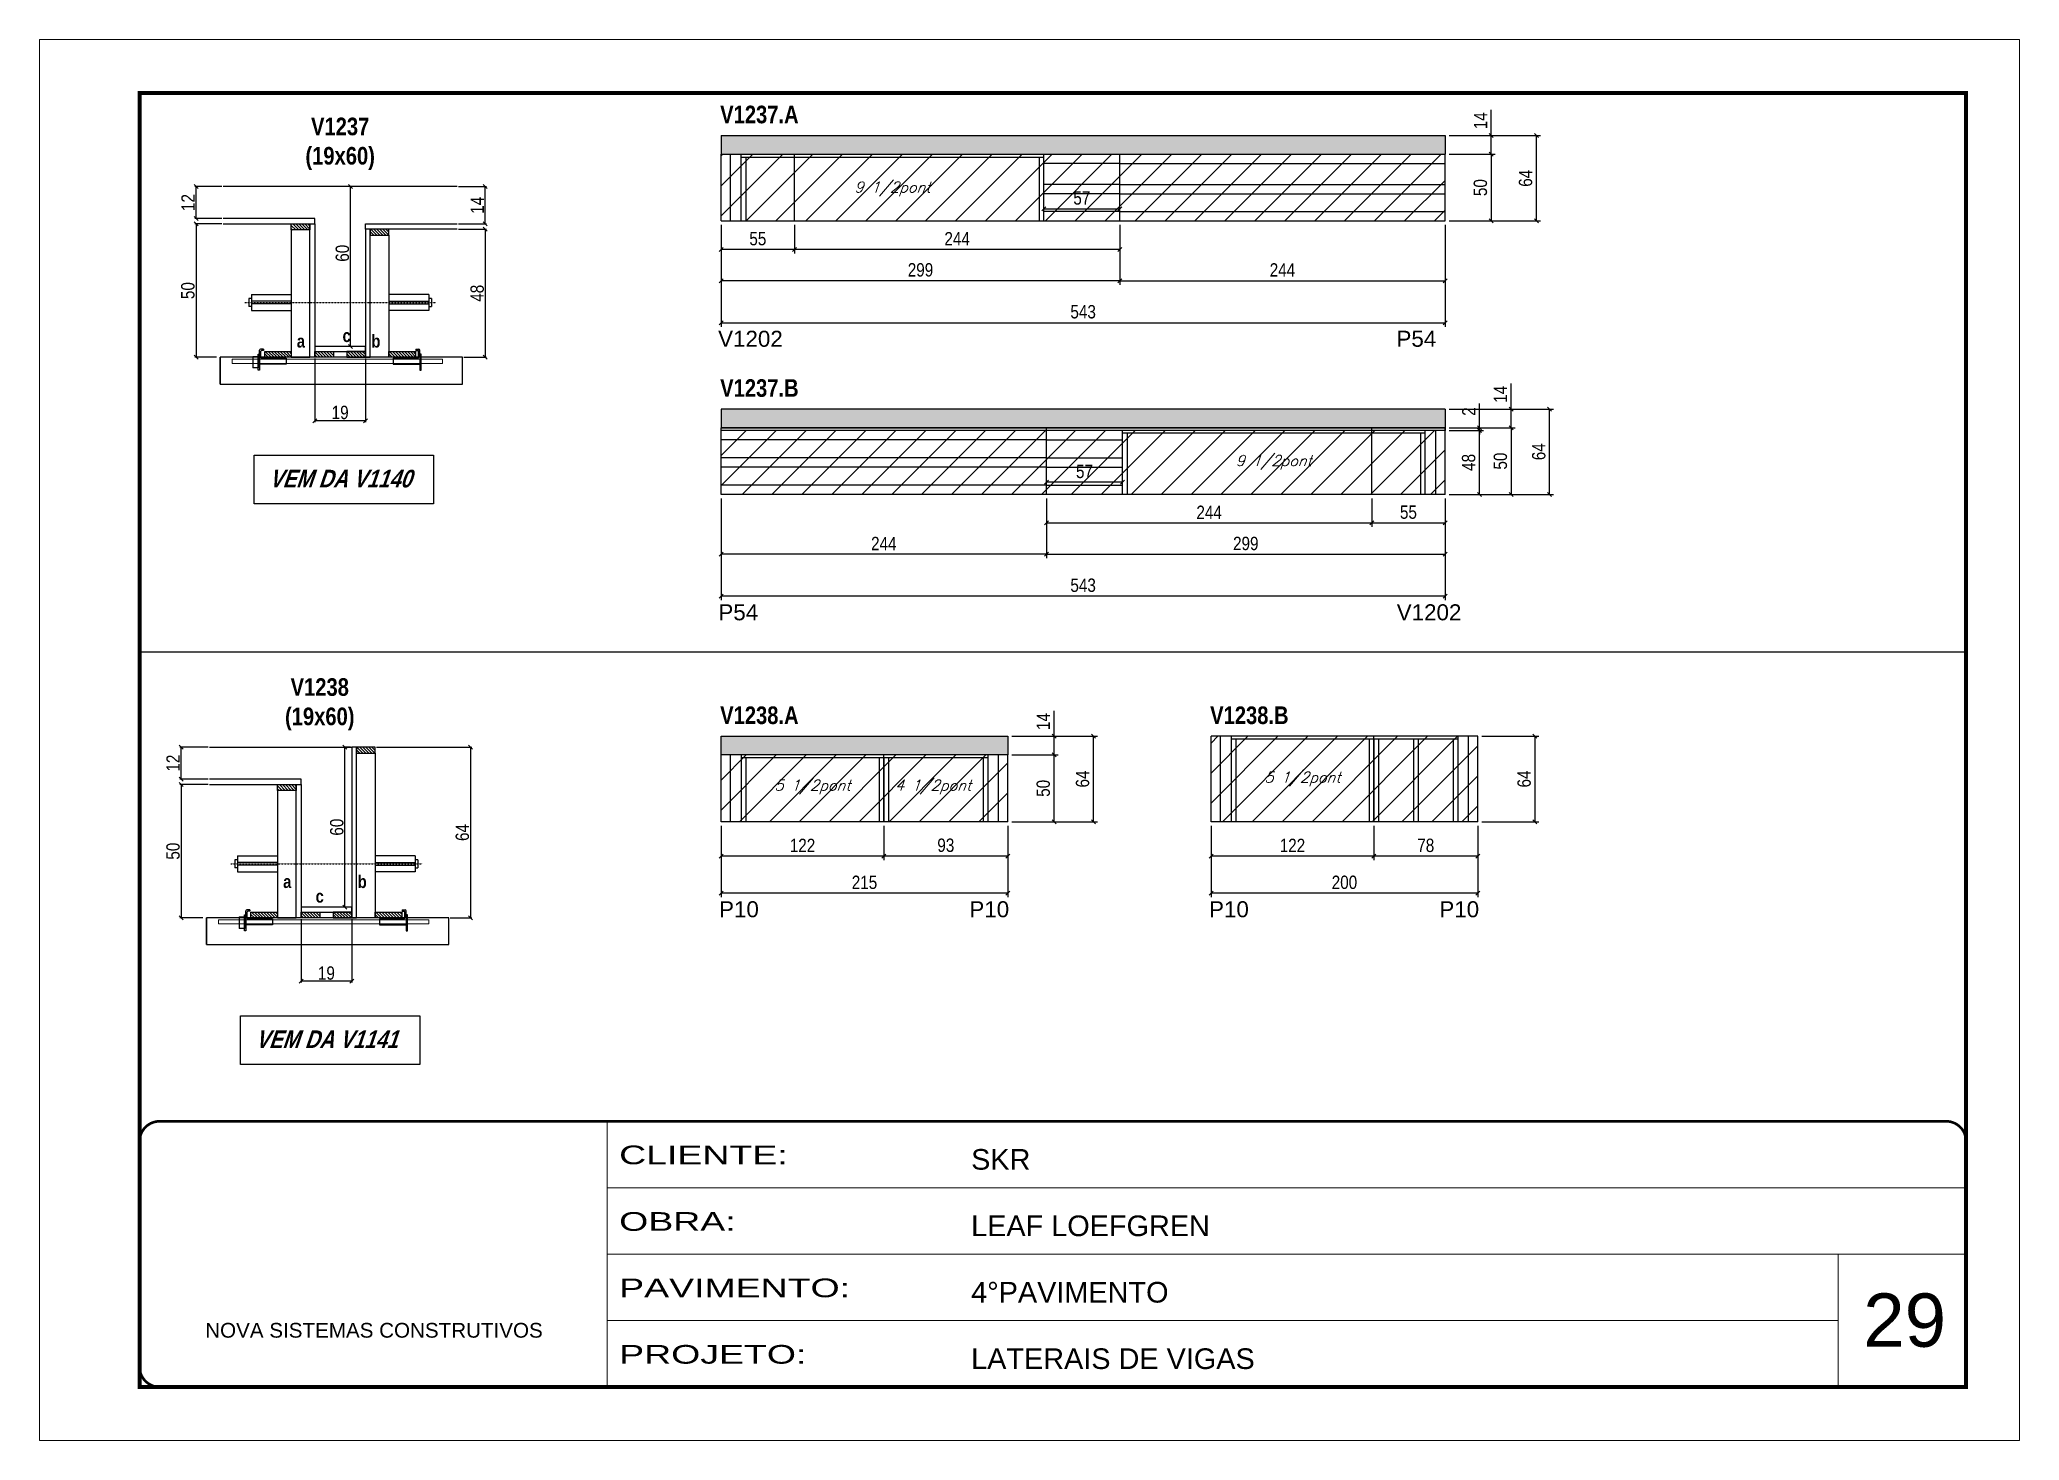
# Model space of a CAD drawing. Extents: x 3309 to 9563, y -2522 to 14608.
# Drawn here: x 3309 to 4794, y 5518 to 6568 of the extents above; entities that cross this region are included whole.
import ezdxf

# ---------------------------------------------------------------- set-up
doc = ezdxf.new("R2010")
doc.units = 0
for name, pattern in [('CONTINUO', [0]), ('DASHED', [0.75, 0.5, -0.25]), ('HIDDEN', [0.375, 0.25, -0.125])]:
    doc.linetypes.add(name, pattern=pattern)
for name, color, linetype in [('5', 5, 'Continuous'), ('barrote', 251, 'Continuous'), ('COTA', 241, 'Continuous'), ('detalhes', 4, 'Continuous'), ('NOMENCLATURA', 7, 'Continuous'), ('Painéis', 200, 'Continuous'), ('presilha', 1, 'Continuous'), ('SARR_2.2x10', 60, 'Continuous'), ('SARR_2.2x7', 40, 'Continuous'), ('SARR_3.5x7', 81, 'Continuous'), ('TENSOR', 3, 'Continuous'), ('texto', 7, 'Continuous')]:
    doc.layers.add(name, color=color, linetype=linetype)
for name, color, linetype, lineweight in [('CARIMBO', 255, 'Continuous', 9), ('CONCRETO', 251, 'Continuous', 25), ('Folhas', 255, 'Continuous', 9), ('Hachura', 251, 'Continuous', 9), ('SARRAFO DE PRESSAO', 251, 'DASHED', 9), ('SCO-___-LAJ', 2, 'Continuous', 0)]:
    doc.layers.add(name, color=color, linetype=linetype, lineweight=lineweight)
doc.styles.add('ARIAL', font='arial.ttf')
doc.styles.add('COTA TECNICA', font='techl___.ttf', dxfattribs={"height": 10})
doc.styles.add('COTA TECNICA 2X', font='techl___.ttf', dxfattribs={"height": 10})
doc.styles.add('Romans', font='romans.shx')
doc.styles.get("Standard").update_dxf_attribs({"font": 'arial.ttf'})
doc.styles.add('TECNICA', font='techb___.ttf', dxfattribs={"height": 10})
doc.styles.add('Tecnologia', font='')
doc.styles.get('Tecnologia').set_extended_font_data('Forgotten Futurist')
doc.dimstyles.new('PAINEL', dxfattribs={"dimtxt": 10, "dimasz": 3, "dimexe": 3, "dimexo": 3, "dimgap": 3, "dimtad": 1, "dimdec": 1, "dimzin": 12, "dimdsep": 46, "dimtxsty": 'COTA TECNICA', "dimblk1": 'OBLIQUE', "dimblk2": 'OBLIQUE', "dimsah": 1, "dimcen": 0.9, "dimclrd": 4, "dimclre": 4, "dimclrt": 240, "dimadec": 1, "dimazin": 3, "dimtfac": 1, "dimtdec": 1, "dimtmove": 0, "dimatfit": 3, "dimfxl": 1, "dimtolj": 1, "dimtzin": 12, "dimarcsym": 0})
doc.dimstyles.new('SECAO', dxfattribs={"dimscale": 0.333333, "dimtxt": 5, "dimasz": 9, "dimexe": 3, "dimexo": 3, "dimgap": 3, "dimtad": 1, "dimdec": 1, "dimlfac": 0.5, "dimzin": 12, "dimdsep": 46, "dimtxsty": 'COTA TECNICA 2X', "dimblk1": 'OBLIQUE', "dimblk2": 'OBLIQUE', "dimsah": 1, "dimcen": 0.9, "dimclrd": 4, "dimclre": 4, "dimclrt": 240, "dimadec": 1, "dimazin": 3, "dimtfac": 1, "dimtdec": 1, "dimtmove": 0, "dimatfit": 3, "dimfxl": 1, "dimtolj": 1, "dimtzin": 12, "dimarcsym": 0})
pattern_1 = [(135, (36751.3265, -117182.4914), (-1.122532015, -1.122532015), [])]
pattern_2 = [(135, (36741.051, -117602.7127), (-1.122532015, -1.122532015), [])]

msp = doc.modelspace()

# ---------------------------------------------------------------- texts
at = {"layer": '5', "linetype": 'Continuous'}
for s, rotation, p in [('V1202', 0.00004, (3818.33, 6337.6)), ('P54', 0.00004, (4327.13, 6337.6)), ('P54', 359.99996, (3818.53, 6132.56)), ('V1202', 359.99996, (4327.34, 6132.56)), ('P10', 359.99996, (3819.03, 5909.97, 0)), ('P10', 0.00004, (4006.78, 5909.97, 0)), ('P10', 359.99996, (4186.56, 5909.97, 0)), ('P10', 0.00004, (4359.3, 5909.97, 0))]:
    msp.add_text(s, height=12, rotation=rotation, dxfattribs=at).set_placement(p)
at = {"layer": 'CARIMBO', "style": 'ARIAL'}
msp.add_text('29', height=40, dxfattribs=at).set_placement((4677.23, 5587.98))
at = {"layer": 'detalhes', "style": 'TECNICA'}
for s, p in [('a', (3502.31, 6337.04)), ('c', (3536.61, 6341.15)), ('b', (3558.29, 6337.03)), ('b', (3548.01, 5931.88)), ('a', (3492.04, 5931.89)), ('c', (3516.4, 5920.93))]:
    msp.add_text(s, height=9.6, dxfattribs=at).set_placement(p)
at = {"layer": 'NOMENCLATURA', "style": 'TECNICA'}
for s, p in [('V1237.A', (3819.85, 6505.13)), ('V1237.B', (3819.85, 6300.09)), ('V1238.A', (3819.85, 6054.79, 0)), ('V1238.B', (4187.37, 6054.79, 0))]:
    msp.add_text(s, height=13.2, dxfattribs=at).set_placement(p)
at = {"layer": 'NOMENCLATURA', "char_height": 13.2, "attachment_point": 2, "style": 'TECNICA'}
for s, insert in [('V1237\\P(19x60)', (3534.82, 6509.37)), ('V1238\\P(19x60)', (3519.51, 6089.15))]:
    msp.add_mtext_dynamic_manual_height_columns(s, width=300.2766, gutter_width=1, heights=[0], dxfattribs=dict(at, insert=insert))
at = {"layer": 'NOMENCLATURA', "char_height": 13.2, "width": 300.2766, "attachment_point": 2, "style": 'TECNICA'}
for s, insert in [('{\\Q19;VEM DA V1140}', (3534.79, 6245.36)), ('{\\Q19;VEM DA V1141}', (3524.51, 5825.13))]:
    msp.add_mtext(s, dxfattribs=dict(at, insert=insert))
at = {"layer": 'texto', "color": 2, "char_height": 8, "attachment_point": 5, "style": 'Romans'}
for s, insert in [('{\\Q19;\\C256;9 1/2pont}', (3949.06, 6455.94)), ('{\\Q19;\\C256;9 1/2pont}', (4235.06, 6250.91)), ('{\\Q19;\\C256;5 1/2pont}', (3889.06, 6007.61, 0)), ('{\\Q19;\\C256;4 1/2pont}', (3979.56, 6007.61, 0)), ('{\\Q19;\\C256;5 1/2pont}', (4256.59, 6013.61, 0))]:
    msp.add_mtext(s, dxfattribs=dict(at, insert=insert))

# ---------------------------------------------------------------- blocks, each defined once
blk = doc.blocks.new('9999999999')
at = {"color": 30, "linetype": 'CONTINUO'}
for p, q in [((98564.6, 34230.2), (98564.6, 34429.4)), ((98564.6, 34379.6), (99584, 34379.6)), ((98564.6, 34329.8), (99488, 34329.8)), ((99584, 34329.8), (99488, 34329.8)), ((99488, 34329.8), (99488, 34230.2)), ((98564.6, 34280), (99488, 34280))]:
    blk.add_line(p, q, dxfattribs=at)
at = {"color": 30, "linetype": 'CONTINUO', "const_width": 2}
blk.add_lwpolyline([(99584, 34230.2), (99584, 34414.4, 0.414214), (99569, 34429.4), (98229, 34429.4, 0.414214), (98214, 34414.4), (98214, 34245.2, 0.414214), (98229, 34230.2), (99584, 34230.2)], format="xyb", dxfattribs=at)
at = {"layer": 'Folhas'}
blk.add_lwpolyline([(98139, 34190.2), (99624, 34190.2), (99624, 35240.2), (98139, 35240.2)], close=True, dxfattribs=at)
at = {"layer": 'Folhas', "color": 30, "const_width": 3}
blk.add_lwpolyline([(98214, 34230.2), (99584, 34230.2), (99584, 35200.2), (98214, 35200.2)], close=True, dxfattribs=at)
at = {"color": 7, "linetype": 'Continuous', "ltscale": 5, "style": 'ARIAL'}
for s, height, p in [('SKR', 15.48, (98837.7, 34393.1)), ('LEAF LOEFGREN', 15.483, (98837.7, 34343.3)), ('4°PAVIMENTO', 15.483, (98837.7, 34293.5)), ('NOVA SISTEMAS CONSTRUTIVOS', 11.059, (98263.2, 34267.2)), ('LATERAIS DE VIGAS', 15.483, (98837.7, 34243.7))]:
    blk.add_text(s, height=height, dxfattribs=at).set_placement(p)
at = {"layer": 'Folhas', "color": 7, "style": 'Tecnologia', "width": 1.5}
for s, p in [('CLIENTE:', (98573.7, 34397.2)), ('OBRA:', (98573.7, 34347.3)), ('PAVIMENTO:', (98573.7, 34297.5)), ('PROJETO:', (98573.7, 34247.7))]:
    blk.add_text(s, height=14, dxfattribs=at).set_placement(p)
blk = doc.blocks.new('_Oblique')
at = {"color": 0, "linetype": 'ByBlock', "lineweight": -2}
blk.add_line((-0.5, -0.5), (0.5, 0.5), dxfattribs=at)
blk = doc.blocks.new('*D668')
at = {"layer": 'COTA', "color": 4, "lineweight": -2, "transparency": 16777216}
for p, q in [((3515.8, 6328.7), (3515.8, 6281.2)), ((3553.8, 6328.7), (3553.8, 6281.2)), ((3553.8, 6282.2), (3515.8, 6282.2))]:
    blk.add_line(p, q, dxfattribs=at)
at = {"layer": 'Defpoints', "color": 0, "transparency": 16777216}
for p in [(3515.8, 6329.7), (3553.8, 6329.7), (3515.8, 6282.2)]:
    blk.add_point(p, dxfattribs=at)
at = {"layer": 'COTA', "color": 4, "lineweight": -2, "transparency": 16777216, "xscale": 3, "yscale": 3, "zscale": 3, "rotation": 180}
blk.add_blockref('_Oblique', (3515.8, 6282.2), dxfattribs=at)
at = {"layer": 'COTA', "color": 4, "lineweight": -2, "transparency": 16777216, "xscale": 3, "yscale": 3, "zscale": 3}
blk.add_blockref('_Oblique', (3553.8, 6282.2), dxfattribs=at)
at = {"layer": 'COTA', "color": 240, "transparency": 16777216, "insert": (3534.8, 6288.3), "char_height": 10, "attachment_point": 5, "style": 'COTA TECNICA 2X'}
blk.add_mtext('\\A1;19', dxfattribs=at)
blk = doc.blocks.new('PRESILHA METÁLICA 1')
at = {"layer": 'presilha'}
for p, q in [((0, 13), (6, 13)), ((0, 13), (0, 0)), ((6, 0), (0, 0)), ((6, 15.5), (7.5, 15.5)), ((6, -2.5), (6, 15.5)), ((6, 13), (6, 0)), ((7.5, 10.6), (7.5, 19.9)), ((7.5, 15.5), (7.5, -2.5)), ((37.5, 4.1), (7.5, 4.1)), ((12, 21), (8.6, 21)), ((9, 11.6), (9, 18.9)), ((12, 19.5), (9.6, 19.5)), ((37.5, 11), (9.6, 11)), ((12, 21), (12, 19.5)), ((37.5, 11), (37.5, 4.1)), ((7.5, -2.5), (6, -2.5))]:
    blk.add_line(p, q, dxfattribs=at)
for centre, radius, start, end in [((8.6, 19.9), 1.14, 90, 180), ((9.6, 18.9), 0.57, 90, 180), ((9.6, 11.6), 0.57, 180, 270)]:
    blk.add_arc(centre, radius, start, end, dxfattribs=at)
blk = doc.blocks.new('PRESILHA METÁLICA 2')
at = {"layer": 'presilha'}
for p, q in [((-5.2, 23.5), (-5.2, 22)), ((-5.2, 23.5), (-1.9, 23.5)), ((-0.8, 14.6), (-0.8, 22.4)), ((-30.8, 13.5), (-30.8, 6.6)), ((-30.8, 13.5), (-2.8, 13.5)), ((-30.8, 6.6), (-0.8, 6.6)), ((-5.2, 22), (-2.8, 22)), ((-2.2, 14.1), (-2.2, 21.4)), ((0.8, 18), (-0.8, 18)), ((-0.8, 18), (-0.8, 0)), ((-0.8, 0), (0.8, 0)), ((0.8, 0), (0.8, 18))]:
    blk.add_line(p, q, dxfattribs=at)
for centre, radius, start, end in [((-1.9, 22.4), 1.14, 0, 90), ((-2.8, 21.4), 0.57, 0, 90), ((-2.8, 14.1), 0.57, 270, 0)]:
    blk.add_arc(centre, radius, start, end, dxfattribs=at)
blk = doc.blocks.new('*D669')
at = {"layer": 'COTA', "color": 4, "lineweight": -2, "transparency": 16777216}
for p, q in [((3446.1, 6429.7), (3425.7, 6429.7)), ((3426.7, 6429.7), (3426.7, 6329.7)), ((3442, 6329.7), (3425.7, 6329.7))]:
    blk.add_line(p, q, dxfattribs=at)
at = {"layer": 'Defpoints', "color": 0, "transparency": 16777216}
for p in [(3447.1, 6429.7), (3426.7, 6329.7), (3443, 6329.7)]:
    blk.add_point(p, dxfattribs=at)
at = {"layer": 'COTA', "color": 4, "lineweight": -2, "transparency": 16777216, "xscale": 3, "yscale": 3, "zscale": 3}
for p, rotation in [((3426.7, 6429.7), 90), ((3426.7, 6329.7), 270)]:
    blk.add_blockref('_Oblique', p, dxfattribs=dict(at, rotation=rotation))
at = {"layer": 'COTA', "color": 240, "transparency": 16777216, "insert": (3420.6, 6379.7), "char_height": 10, "attachment_point": 5, "rotation": 90, "style": 'COTA TECNICA 2X'}
blk.add_mtext('\\A1;50', dxfattribs=at)
blk = doc.blocks.new('*D670')
at = {"layer": 'COTA', "color": 4, "lineweight": -2, "transparency": 16777216}
for p, q in [((3623.5, 6425.7), (3644.7, 6425.7)), ((3643.7, 6425.7), (3643.7, 6329.7)), ((3627.6, 6329.7), (3644.7, 6329.7))]:
    blk.add_line(p, q, dxfattribs=at)
at = {"layer": 'Defpoints', "color": 0, "transparency": 16777216}
for p in [(3622.5, 6425.7), (3626.6, 6329.7), (3643.7, 6329.7)]:
    blk.add_point(p, dxfattribs=at)
at = {"layer": 'COTA', "color": 4, "lineweight": -2, "transparency": 16777216, "xscale": 3, "yscale": 3, "zscale": 3}
for p, rotation in [((3643.7, 6425.7), 90), ((3643.7, 6329.7), 270)]:
    blk.add_blockref('_Oblique', p, dxfattribs=dict(at, rotation=rotation))
at = {"layer": 'COTA', "color": 240, "transparency": 16777216, "insert": (3637.6, 6377.7), "char_height": 10, "attachment_point": 5, "rotation": 90, "style": 'COTA TECNICA 2X'}
blk.add_mtext('\\A1;48', dxfattribs=at)
blk = doc.blocks.new('*D671')
at = {"layer": 'COTA', "color": 4, "lineweight": -2, "transparency": 16777216}
for p, q in [((3552.8, 6457.7), (3541.6, 6457.7)), ((3542.6, 6337.7), (3542.6, 6457.7)), ((3552.8, 6337.7), (3541.6, 6337.7))]:
    blk.add_line(p, q, dxfattribs=at)
at = {"layer": 'Defpoints', "color": 0, "transparency": 16777216}
for p in [(3542.6, 6457.7), (3553.8, 6457.7), (3553.8, 6337.7)]:
    blk.add_point(p, dxfattribs=at)
at = {"layer": 'COTA', "color": 4, "lineweight": -2, "transparency": 16777216, "xscale": 3, "yscale": 3, "zscale": 3}
for p, rotation in [((3542.6, 6457.7), 90), ((3542.6, 6337.7), 270)]:
    blk.add_blockref('_Oblique', p, dxfattribs=dict(at, rotation=rotation))
at = {"layer": 'COTA', "color": 240, "transparency": 16777216, "insert": (3536.5, 6407.7), "char_height": 10, "attachment_point": 5, "rotation": 90, "style": 'COTA TECNICA 2X'}
blk.add_mtext('\\A1;60', dxfattribs=at)
blk = doc.blocks.new('*D672')
at = {"layer": 'COTA', "color": 4, "lineweight": -2, "transparency": 16777216}
for p, q in [((3623.5, 6457.7), (3644.7, 6457.7)), ((3643.7, 6429.7), (3643.7, 6457.7)), ((3623.5, 6429.7), (3644.7, 6429.7))]:
    blk.add_line(p, q, dxfattribs=at)
at = {"layer": 'Defpoints', "color": 0, "transparency": 16777216}
for p in [(3622.5, 6457.7), (3643.7, 6457.7), (3622.5, 6429.7)]:
    blk.add_point(p, dxfattribs=at)
at = {"layer": 'COTA', "color": 4, "lineweight": -2, "transparency": 16777216, "xscale": 3, "yscale": 3, "zscale": 3}
for p, rotation in [((3643.7, 6457.7), 90), ((3643.7, 6429.7), 270)]:
    blk.add_blockref('_Oblique', p, dxfattribs=dict(at, rotation=rotation))
at = {"layer": 'COTA', "color": 240, "transparency": 16777216, "insert": (3637.6, 6443.7), "char_height": 10, "attachment_point": 5, "rotation": 90, "style": 'COTA TECNICA 2X'}
blk.add_mtext('\\A1;14', dxfattribs=at)
blk = doc.blocks.new('*D680')
at = {"layer": 'COTA', "color": 4, "lineweight": -2, "transparency": 16777216}
for p, q in [((3446.1, 6457.7), (3425.7, 6457.7)), ((3426.7, 6433.7), (3426.7, 6457.7)), ((3446.1, 6433.7), (3425.7, 6433.7))]:
    blk.add_line(p, q, dxfattribs=at)
at = {"layer": 'Defpoints', "color": 0, "transparency": 16777216}
for p in [(3426.7, 6457.7), (3447.1, 6457.7), (3447.1, 6433.7)]:
    blk.add_point(p, dxfattribs=at)
at = {"layer": 'COTA', "color": 4, "lineweight": -2, "transparency": 16777216, "xscale": 3, "yscale": 3, "zscale": 3}
for p, rotation in [((3426.7, 6457.7), 90), ((3426.7, 6433.7), 270)]:
    blk.add_blockref('_Oblique', p, dxfattribs=dict(at, rotation=rotation))
at = {"layer": 'COTA', "color": 240, "transparency": 16777216, "insert": (3420.7, 6445.7), "char_height": 10, "attachment_point": 5, "rotation": 90, "style": 'COTA TECNICA 2X'}
blk.add_mtext('\\A1;12', dxfattribs=at)
blk = doc.blocks.new('*D673')
at = {"layer": 'COTA', "color": 4, "linetype": 'ByBlock', "lineweight": -2, "transparency": 16777216}
for p, q in [((3820.6, 6223.9), (3820.6, 6179.1)), ((4064.6, 6223.9), (4064.6, 6179.1)), ((4064.6, 6182.1), (3820.6, 6182.1))]:
    blk.add_line(p, q, dxfattribs=at)
at = {"layer": 'Defpoints', "color": 0, "linetype": 'ByBlock', "transparency": 16777216}
for p in [(3820.6, 6226.9), (4064.6, 6226.9), (3820.6, 6182.1)]:
    blk.add_point(p, dxfattribs=at)
at = {"layer": 'COTA', "color": 4, "linetype": 'ByBlock', "lineweight": -2, "transparency": 16777216, "xscale": 3, "yscale": 3, "zscale": 3, "rotation": 180}
blk.add_blockref('_Oblique', (3820.6, 6182.1), dxfattribs=at)
at = {"layer": 'COTA', "color": 4, "linetype": 'ByBlock', "lineweight": -2, "transparency": 16777216, "xscale": 3, "yscale": 3, "zscale": 3}
blk.add_blockref('_Oblique', (4064.6, 6182.1), dxfattribs=at)
at = {"layer": 'COTA', "color": 240, "linetype": 'ByBlock', "transparency": 16777216, "insert": (3942.6, 6190.1), "char_height": 10, "attachment_point": 5, "style": 'COTA TECNICA'}
blk.add_mtext('\\A1;244', dxfattribs=at)
blk = doc.blocks.new('*D681')
at = {"layer": 'COTA', "color": 4, "linetype": 'ByBlock', "lineweight": -2, "transparency": 16777216}
for p, q in [((3820.6, 6223.9), (3820.6, 6147.6)), ((4363.6, 6223.9), (4363.6, 6147.6)), ((4363.6, 6150.6), (3820.6, 6150.6))]:
    blk.add_line(p, q, dxfattribs=at)
at = {"layer": 'Defpoints', "color": 0, "linetype": 'ByBlock', "transparency": 16777216}
for p in [(3820.6, 6226.9), (4363.6, 6226.9), (3820.6, 6150.6)]:
    blk.add_point(p, dxfattribs=at)
at = {"layer": 'COTA', "color": 4, "linetype": 'ByBlock', "lineweight": -2, "transparency": 16777216, "xscale": 3, "yscale": 3, "zscale": 3, "rotation": 180}
blk.add_blockref('_Oblique', (3820.6, 6150.6), dxfattribs=at)
at = {"layer": 'COTA', "color": 4, "linetype": 'ByBlock', "lineweight": -2, "transparency": 16777216, "xscale": 3, "yscale": 3, "zscale": 3}
blk.add_blockref('_Oblique', (4363.6, 6150.6), dxfattribs=at)
at = {"layer": 'COTA', "color": 240, "linetype": 'ByBlock', "transparency": 16777216, "insert": (4092.1, 6158.8), "char_height": 10, "attachment_point": 5, "style": 'COTA TECNICA'}
blk.add_mtext('\\A1;543', dxfattribs=at)
blk = doc.blocks.new('*D674')
at = {"layer": 'COTA', "color": 4, "lineweight": -2, "transparency": 16777216}
for p, q in [((4064.6, 6223.9), (4064.6, 6179.1)), ((4363.6, 6223.9), (4363.6, 6179.1)), ((4064.6, 6182.1), (4363.6, 6182.1))]:
    blk.add_line(p, q, dxfattribs=at)
at = {"layer": 'Defpoints', "color": 0, "transparency": 16777216}
for p in [(4064.6, 6226.9, 0), (4363.6, 6226.9, 0), (4363.6, 6182.1)]:
    blk.add_point(p, dxfattribs=at)
at = {"layer": 'COTA', "color": 4, "lineweight": -2, "transparency": 16777216, "xscale": 3, "yscale": 3, "zscale": 3, "rotation": 180}
blk.add_blockref('_Oblique', (4064.6, 6182.1), dxfattribs=at)
at = {"layer": 'COTA', "color": 4, "lineweight": -2, "transparency": 16777216, "xscale": 3, "yscale": 3, "zscale": 3}
blk.add_blockref('_Oblique', (4363.6, 6182.1), dxfattribs=at)
at = {"layer": 'COTA', "color": 240, "transparency": 16777216, "insert": (4214.1, 6190.1), "char_height": 10, "attachment_point": 5, "style": 'COTA TECNICA'}
blk.add_mtext('\\A1;299', dxfattribs=at)
blk = doc.blocks.new('*D682')
at = {"layer": 'COTA', "color": 4, "lineweight": -2, "transparency": 16777216}
for p, q in [((4064.6, 6236.9), (4064.6, 6239)), ((4121.6, 6236.9), (4121.6, 6239)), ((4121.6, 6236), (4064.6, 6236))]:
    blk.add_line(p, q, dxfattribs=at)
at = {"layer": 'Defpoints', "color": 0, "transparency": 16777216}
for p in [(4064.6, 6236), (4064.6, 6233.9, 0), (4121.6, 6233.9, 0)]:
    blk.add_point(p, dxfattribs=at)
at = {"layer": 'COTA', "color": 4, "lineweight": -2, "transparency": 16777216, "xscale": 3, "yscale": 3, "zscale": 3, "rotation": 180}
blk.add_blockref('_Oblique', (4064.6, 6236), dxfattribs=at)
at = {"layer": 'COTA', "color": 4, "lineweight": -2, "transparency": 16777216, "xscale": 3, "yscale": 3, "zscale": 3}
blk.add_blockref('_Oblique', (4121.6, 6236), dxfattribs=at)
at = {"layer": 'COTA', "color": 240, "transparency": 16777216, "insert": (4093.1, 6244.1), "char_height": 10, "attachment_point": 5, "style": 'COTA TECNICA'}
blk.add_mtext('\\A1;57', dxfattribs=at)
blk = doc.blocks.new('*D683')
at = {"layer": 'COTA', "color": 4, "lineweight": -2, "transparency": 16777216}
for p, q in [((4064.6, 6223.9), (4064.6, 6202.5)), ((4308.6, 6223.9), (4308.6, 6202.5)), ((4064.6, 6205.5), (4308.6, 6205.5))]:
    blk.add_line(p, q, dxfattribs=at)
at = {"layer": 'Defpoints', "color": 0, "transparency": 16777216}
for p in [(4064.6, 6226.9), (4308.6, 6226.9), (4308.6, 6205.5)]:
    blk.add_point(p, dxfattribs=at)
at = {"layer": 'COTA', "color": 4, "lineweight": -2, "transparency": 16777216, "xscale": 3, "yscale": 3, "zscale": 3, "rotation": 180}
blk.add_blockref('_Oblique', (4064.6, 6205.5), dxfattribs=at)
at = {"layer": 'COTA', "color": 4, "lineweight": -2, "transparency": 16777216, "xscale": 3, "yscale": 3, "zscale": 3}
blk.add_blockref('_Oblique', (4308.6, 6205.5), dxfattribs=at)
at = {"layer": 'COTA', "color": 240, "transparency": 16777216, "insert": (4186.6, 6213.5), "char_height": 10, "attachment_point": 5, "style": 'COTA TECNICA'}
blk.add_mtext('\\A1;244', dxfattribs=at)
blk = doc.blocks.new('*D684')
at = {"layer": 'COTA', "color": 4, "lineweight": -2, "transparency": 16777216}
for p, q in [((4308.6, 6223.9), (4308.6, 6202.5)), ((4363.6, 6223.9), (4363.6, 6202.5)), ((4308.6, 6205.5), (4363.6, 6205.5))]:
    blk.add_line(p, q, dxfattribs=at)
at = {"layer": 'Defpoints', "color": 0, "transparency": 16777216}
for p in [(4308.6, 6226.9), (4363.6, 6226.9), (4363.6, 6205.5)]:
    blk.add_point(p, dxfattribs=at)
at = {"layer": 'COTA', "color": 4, "lineweight": -2, "transparency": 16777216, "xscale": 3, "yscale": 3, "zscale": 3, "rotation": 180}
blk.add_blockref('_Oblique', (4308.6, 6205.5), dxfattribs=at)
at = {"layer": 'COTA', "color": 4, "lineweight": -2, "transparency": 16777216, "xscale": 3, "yscale": 3, "zscale": 3}
blk.add_blockref('_Oblique', (4363.6, 6205.5), dxfattribs=at)
at = {"layer": 'COTA', "color": 240, "transparency": 16777216, "insert": (4336.1, 6213.6), "char_height": 10, "attachment_point": 5, "style": 'COTA TECNICA'}
blk.add_mtext('\\A1;55', dxfattribs=at)
blk = doc.blocks.new('*D685')
at = {"layer": 'COTA', "color": 4, "lineweight": -2, "transparency": 16777216}
for p, q in [((4366.6, 6276.9), (4416.2, 6276.9)), ((4413.2, 6276.9), (4413.2, 6226.9)), ((4366.6, 6226.9), (4416.2, 6226.9))]:
    blk.add_line(p, q, dxfattribs=at)
at = {"layer": 'Defpoints', "color": 0, "transparency": 16777216}
for p in [(4363.6, 6276.9), (4363.6, 6226.9), (4413.2, 6226.9)]:
    blk.add_point(p, dxfattribs=at)
at = {"layer": 'COTA', "color": 4, "lineweight": -2, "transparency": 16777216, "xscale": 3, "yscale": 3, "zscale": 3}
for p, rotation in [((4413.2, 6276.9), 90), ((4413.2, 6226.9), 270)]:
    blk.add_blockref('_Oblique', p, dxfattribs=dict(at, rotation=rotation))
at = {"layer": 'COTA', "color": 240, "transparency": 16777216, "insert": (4405.1, 6251.9), "char_height": 10, "attachment_point": 5, "rotation": 90, "style": 'COTA TECNICA'}
blk.add_mtext('\\A1;50', dxfattribs=at)
blk = doc.blocks.new('*D686')
at = {"layer": 'COTA', "color": 4, "lineweight": -2, "transparency": 16777216}
for p, q in [((4413.2, 6290.9), (4413.2, 6310)), ((4366.6, 6290.9), (4416.2, 6290.9)), ((4413.2, 6276.9), (4413.2, 6290.9)), ((4366.6, 6276.9), (4416.2, 6276.9))]:
    blk.add_line(p, q, dxfattribs=at)
at = {"layer": 'Defpoints', "color": 0, "transparency": 16777216}
for p in [(4363.6, 6290.9), (4413.2, 6290.9), (4363.6, 6276.9)]:
    blk.add_point(p, dxfattribs=at)
at = {"layer": 'COTA', "color": 4, "lineweight": -2, "transparency": 16777216, "xscale": 3, "yscale": 3, "zscale": 3}
for p, rotation in [((4413.2, 6290.9), 90), ((4413.2, 6276.9), 270)]:
    blk.add_blockref('_Oblique', p, dxfattribs=dict(at, rotation=rotation))
at = {"layer": 'COTA', "color": 240, "transparency": 16777216, "insert": (4405.1, 6302), "char_height": 10, "attachment_point": 5, "rotation": 90, "style": 'COTA TECNICA'}
blk.add_mtext('\\A1;14', dxfattribs=at)
blk = doc.blocks.new('*D687')
at = {"layer": 'COTA', "color": 4, "lineweight": -2, "transparency": 16777216}
for p, q in [((4366.6, 6290.9), (4445, 6290.9)), ((4442, 6226.9), (4442, 6290.9)), ((4366.6, 6226.9), (4445, 6226.9))]:
    blk.add_line(p, q, dxfattribs=at)
at = {"layer": 'Defpoints', "color": 0, "transparency": 16777216}
for p in [(4363.6, 6290.9), (4442, 6290.9), (4363.6, 6226.9)]:
    blk.add_point(p, dxfattribs=at)
at = {"layer": 'COTA', "color": 4, "lineweight": -2, "transparency": 16777216, "xscale": 3, "yscale": 3, "zscale": 3}
for p, rotation in [((4442, 6290.9), 90), ((4442, 6226.9), 270)]:
    blk.add_blockref('_Oblique', p, dxfattribs=dict(at, rotation=rotation))
at = {"layer": 'COTA', "color": 240, "transparency": 16777216, "insert": (4433.9, 6258.9), "char_height": 10, "attachment_point": 5, "rotation": 90, "style": 'COTA TECNICA'}
blk.add_mtext('\\A1;64', dxfattribs=at)
blk = doc.blocks.new('*D675')
at = {"layer": 'COTA', "color": 4, "linetype": 'ByBlock', "lineweight": -2, "transparency": 16777216}
for p, q in [((4119.6, 6428.9), (4119.6, 6384.1)), ((4363.6, 6428.9), (4363.6, 6384.1)), ((4119.6, 6387.1), (4363.6, 6387.1))]:
    blk.add_line(p, q, dxfattribs=at)
at = {"layer": 'Defpoints', "color": 0, "linetype": 'ByBlock', "transparency": 16777216}
for p in [(4119.6, 6431.9), (4363.6, 6431.9), (4363.6, 6387.1)]:
    blk.add_point(p, dxfattribs=at)
at = {"layer": 'COTA', "color": 4, "linetype": 'ByBlock', "lineweight": -2, "transparency": 16777216, "xscale": 3, "yscale": 3, "zscale": 3, "rotation": 180}
blk.add_blockref('_Oblique', (4119.6, 6387.1), dxfattribs=at)
at = {"layer": 'COTA', "color": 4, "linetype": 'ByBlock', "lineweight": -2, "transparency": 16777216, "xscale": 3, "yscale": 3, "zscale": 3}
blk.add_blockref('_Oblique', (4363.6, 6387.1), dxfattribs=at)
at = {"layer": 'COTA', "color": 240, "linetype": 'ByBlock', "transparency": 16777216, "insert": (4241.6, 6395.2), "char_height": 10, "attachment_point": 5, "style": 'COTA TECNICA'}
blk.add_mtext('\\A1;244', dxfattribs=at)
blk = doc.blocks.new('*D676')
at = {"layer": 'COTA', "color": 4, "lineweight": -2, "transparency": 16777216}
for p, q in [((3820.6, 6428.9), (3820.6, 6384.1)), ((4119.6, 6428.9), (4119.6, 6384.1)), ((4119.6, 6387.1), (3820.6, 6387.1))]:
    blk.add_line(p, q, dxfattribs=at)
at = {"layer": 'Defpoints', "color": 0, "transparency": 16777216}
for p in [(3820.6, 6431.9, 0), (4119.6, 6431.9, 0), (3820.6, 6387.1)]:
    blk.add_point(p, dxfattribs=at)
at = {"layer": 'COTA', "color": 4, "lineweight": -2, "transparency": 16777216, "xscale": 3, "yscale": 3, "zscale": 3, "rotation": 180}
blk.add_blockref('_Oblique', (3820.6, 6387.1), dxfattribs=at)
at = {"layer": 'COTA', "color": 4, "lineweight": -2, "transparency": 16777216, "xscale": 3, "yscale": 3, "zscale": 3}
blk.add_blockref('_Oblique', (4119.6, 6387.1), dxfattribs=at)
at = {"layer": 'COTA', "color": 240, "transparency": 16777216, "insert": (3970.1, 6395.2), "char_height": 10, "attachment_point": 5, "style": 'COTA TECNICA'}
blk.add_mtext('\\A1;299', dxfattribs=at)
blk = doc.blocks.new('*D688')
at = {"layer": 'COTA', "color": 4, "lineweight": -2, "transparency": 16777216}
for p, q in [((4062.6, 6441.9), (4062.6, 6444)), ((4062.6, 6441), (4119.6, 6441)), ((4119.6, 6441.9), (4119.6, 6444))]:
    blk.add_line(p, q, dxfattribs=at)
at = {"layer": 'Defpoints', "color": 0, "transparency": 16777216}
for p in [(4062.6, 6438.9, 0), (4119.6, 6441), (4119.6, 6438.9, 0)]:
    blk.add_point(p, dxfattribs=at)
at = {"layer": 'COTA', "color": 4, "lineweight": -2, "transparency": 16777216, "xscale": 3, "yscale": 3, "zscale": 3, "rotation": 180}
blk.add_blockref('_Oblique', (4062.6, 6441), dxfattribs=at)
at = {"layer": 'COTA', "color": 4, "lineweight": -2, "transparency": 16777216, "xscale": 3, "yscale": 3, "zscale": 3}
blk.add_blockref('_Oblique', (4119.6, 6441), dxfattribs=at)
at = {"layer": 'COTA', "color": 240, "transparency": 16777216, "insert": (4091.1, 6449.1), "char_height": 10, "attachment_point": 5, "style": 'COTA TECNICA'}
blk.add_mtext('\\A1;57', dxfattribs=at)
blk = doc.blocks.new('*D689')
at = {"layer": 'COTA', "color": 4, "lineweight": -2, "transparency": 16777216}
for p, q in [((3875.6, 6428.9), (3875.6, 6407.5)), ((4119.6, 6428.9), (4119.6, 6407.5)), ((4119.6, 6410.5), (3875.6, 6410.5))]:
    blk.add_line(p, q, dxfattribs=at)
at = {"layer": 'Defpoints', "color": 0, "transparency": 16777216}
for p in [(3875.6, 6431.9), (4119.6, 6431.9), (3875.6, 6410.5)]:
    blk.add_point(p, dxfattribs=at)
at = {"layer": 'COTA', "color": 4, "lineweight": -2, "transparency": 16777216, "xscale": 3, "yscale": 3, "zscale": 3, "rotation": 180}
blk.add_blockref('_Oblique', (3875.6, 6410.5), dxfattribs=at)
at = {"layer": 'COTA', "color": 4, "lineweight": -2, "transparency": 16777216, "xscale": 3, "yscale": 3, "zscale": 3}
blk.add_blockref('_Oblique', (4119.6, 6410.5), dxfattribs=at)
at = {"layer": 'COTA', "color": 240, "transparency": 16777216, "insert": (3997.6, 6418.6), "char_height": 10, "attachment_point": 5, "style": 'COTA TECNICA'}
blk.add_mtext('\\A1;244', dxfattribs=at)
blk = doc.blocks.new('*D690')
at = {"layer": 'COTA', "color": 4, "lineweight": -2, "transparency": 16777216}
for p, q in [((3820.6, 6428.9), (3820.6, 6407.5)), ((3875.6, 6428.9), (3875.6, 6407.5)), ((3875.6, 6410.5), (3820.6, 6410.5))]:
    blk.add_line(p, q, dxfattribs=at)
at = {"layer": 'Defpoints', "color": 0, "transparency": 16777216}
for p in [(3820.6, 6431.9), (3875.6, 6431.9), (3820.6, 6410.5)]:
    blk.add_point(p, dxfattribs=at)
at = {"layer": 'COTA', "color": 4, "lineweight": -2, "transparency": 16777216, "xscale": 3, "yscale": 3, "zscale": 3, "rotation": 180}
blk.add_blockref('_Oblique', (3820.6, 6410.5), dxfattribs=at)
at = {"layer": 'COTA', "color": 4, "lineweight": -2, "transparency": 16777216, "xscale": 3, "yscale": 3, "zscale": 3}
blk.add_blockref('_Oblique', (3875.6, 6410.5), dxfattribs=at)
at = {"layer": 'COTA', "color": 240, "transparency": 16777216, "insert": (3848.1, 6418.6), "char_height": 10, "attachment_point": 5, "style": 'COTA TECNICA'}
blk.add_mtext('\\A1;55', dxfattribs=at)
blk = doc.blocks.new('*D677')
at = {"layer": 'COTA', "color": 4, "lineweight": -2, "transparency": 16777216}
for p, q in [((4366.6, 6481.9), (4401.2, 6481.9)), ((4398.2, 6481.9), (4398.2, 6431.9)), ((4366.6, 6431.9), (4401.2, 6431.9))]:
    blk.add_line(p, q, dxfattribs=at)
at = {"layer": 'Defpoints', "color": 0, "transparency": 16777216}
for p in [(4363.6, 6481.9), (4363.6, 6431.9), (4398.2, 6431.9)]:
    blk.add_point(p, dxfattribs=at)
at = {"layer": 'COTA', "color": 4, "lineweight": -2, "transparency": 16777216, "xscale": 3, "yscale": 3, "zscale": 3}
for p, rotation in [((4398.2, 6481.9), 90), ((4398.2, 6431.9), 270)]:
    blk.add_blockref('_Oblique', p, dxfattribs=dict(at, rotation=rotation))
at = {"layer": 'COTA', "color": 240, "transparency": 16777216, "insert": (4390.1, 6456.9), "char_height": 10, "attachment_point": 5, "rotation": 90, "style": 'COTA TECNICA'}
blk.add_mtext('\\A1;50', dxfattribs=at)
blk = doc.blocks.new('*D678')
at = {"layer": 'COTA', "color": 4, "lineweight": -2, "transparency": 16777216}
for p, q in [((4398.2, 6495.9), (4398.2, 6515.1)), ((4366.6, 6495.9), (4401.2, 6495.9)), ((4398.2, 6481.9), (4398.2, 6495.9)), ((4366.6, 6481.9), (4401.2, 6481.9))]:
    blk.add_line(p, q, dxfattribs=at)
at = {"layer": 'Defpoints', "color": 0, "transparency": 16777216}
for p in [(4363.6, 6495.9), (4398.2, 6495.9), (4363.6, 6481.9)]:
    blk.add_point(p, dxfattribs=at)
at = {"layer": 'COTA', "color": 4, "lineweight": -2, "transparency": 16777216, "xscale": 3, "yscale": 3, "zscale": 3}
for p, rotation in [((4398.2, 6495.9), 90), ((4398.2, 6481.9), 270)]:
    blk.add_blockref('_Oblique', p, dxfattribs=dict(at, rotation=rotation))
at = {"layer": 'COTA', "color": 240, "transparency": 16777216, "insert": (4390.2, 6507), "char_height": 10, "attachment_point": 5, "rotation": 90, "style": 'COTA TECNICA'}
blk.add_mtext('\\A1;14', dxfattribs=at)
blk = doc.blocks.new('*D679')
at = {"layer": 'COTA', "color": 4, "lineweight": -2, "transparency": 16777216}
for p, q in [((4366.6, 6495.9), (4435.1, 6495.9)), ((4432.1, 6431.9), (4432.1, 6495.9)), ((4366.6, 6431.9), (4435.1, 6431.9))]:
    blk.add_line(p, q, dxfattribs=at)
at = {"layer": 'Defpoints', "color": 0, "transparency": 16777216}
for p in [(4363.6, 6495.9), (4432.1, 6495.9), (4363.6, 6431.9)]:
    blk.add_point(p, dxfattribs=at)
at = {"layer": 'COTA', "color": 4, "lineweight": -2, "transparency": 16777216, "xscale": 3, "yscale": 3, "zscale": 3}
for p, rotation in [((4432.1, 6495.9), 90), ((4432.1, 6431.9), 270)]:
    blk.add_blockref('_Oblique', p, dxfattribs=dict(at, rotation=rotation))
at = {"layer": 'COTA', "color": 240, "transparency": 16777216, "insert": (4424, 6463.9), "char_height": 10, "attachment_point": 5, "rotation": 90, "style": 'COTA TECNICA'}
blk.add_mtext('\\A1;64', dxfattribs=at)
blk = doc.blocks.new('*D691')
at = {"layer": 'COTA', "color": 4, "lineweight": -2, "transparency": 16777216}
for p, q in [((3820.6, 6428.9), (3820.6, 6352.6)), ((4363.6, 6428.9), (4363.6, 6352.6)), ((3820.6, 6355.6), (4363.6, 6355.6))]:
    blk.add_line(p, q, dxfattribs=at)
at = {"layer": 'Defpoints', "color": 0, "transparency": 16777216}
for p in [(3820.6, 6431.9), (4363.6, 6431.9), (4363.6, 6355.6)]:
    blk.add_point(p, dxfattribs=at)
at = {"layer": 'COTA', "color": 4, "lineweight": -2, "transparency": 16777216, "xscale": 3, "yscale": 3, "zscale": 3, "rotation": 180}
blk.add_blockref('_Oblique', (3820.6, 6355.6), dxfattribs=at)
at = {"layer": 'COTA', "color": 4, "lineweight": -2, "transparency": 16777216, "xscale": 3, "yscale": 3, "zscale": 3}
blk.add_blockref('_Oblique', (4363.6, 6355.6), dxfattribs=at)
at = {"layer": 'COTA', "color": 240, "transparency": 16777216, "insert": (4092.1, 6363.8), "char_height": 10, "attachment_point": 5, "style": 'COTA TECNICA'}
blk.add_mtext('\\A1;543', dxfattribs=at)
blk = doc.blocks.new('*D692')
at = {"layer": 'COTA', "color": 4, "lineweight": -2, "transparency": 16777216}
for p, q in [((4366.6, 6274.9), (4392.4, 6274.9)), ((4389.4, 6226.9), (4389.4, 6274.9)), ((4366.6, 6226.9), (4392.4, 6226.9))]:
    blk.add_line(p, q, dxfattribs=at)
at = {"layer": 'Defpoints', "color": 0, "transparency": 16777216}
for p in [(4363.6, 6274.9), (4389.4, 6274.9), (4363.6, 6226.9)]:
    blk.add_point(p, dxfattribs=at)
at = {"layer": 'COTA', "color": 4, "lineweight": -2, "transparency": 16777216, "xscale": 3, "yscale": 3, "zscale": 3}
for p, rotation in [((4389.4, 6274.9), 90), ((4389.4, 6226.9), 270)]:
    blk.add_blockref('_Oblique', p, dxfattribs=dict(at, rotation=rotation))
at = {"layer": 'COTA', "color": 240, "transparency": 16777216, "insert": (4381.3, 6250.9), "char_height": 10, "attachment_point": 5, "rotation": 90, "style": 'COTA TECNICA'}
blk.add_mtext('\\A1;48', dxfattribs=at)
blk = doc.blocks.new('*D693')
at = {"layer": 'COTA', "color": 4, "lineweight": -2, "transparency": 16777216}
for p, q in [((4389.4, 6276.9), (4389.4, 6295)), ((4366.6, 6276.9), (4392.4, 6276.9)), ((4366.6, 6274.9), (4392.4, 6274.9)), ((4389.4, 6274.9), (4389.4, 6276.9)), ((4389.4, 6274.9), (4389.4, 6271.9))]:
    blk.add_line(p, q, dxfattribs=at)
at = {"layer": 'Defpoints', "color": 0, "transparency": 16777216}
for p in [(4363.6, 6276.9), (4363.6, 6274.9), (4389.4, 6276.9)]:
    blk.add_point(p, dxfattribs=at)
at = {"layer": 'COTA', "color": 4, "lineweight": -2, "transparency": 16777216, "xscale": 3, "yscale": 3, "zscale": 3}
for p, rotation in [((4389.4, 6276.9), 270), ((4389.4, 6274.9), 90)]:
    blk.add_blockref('_Oblique', p, dxfattribs=dict(at, rotation=rotation))
at = {"layer": 'COTA', "color": 240, "transparency": 16777216, "insert": (4381.4, 6289), "char_height": 10, "attachment_point": 5, "rotation": 90, "style": 'COTA TECNICA'}
blk.add_mtext('\\A1;2', dxfattribs=at)
blk = doc.blocks.new('*D694')
at = {"layer": 'COTA', "color": 4, "lineweight": -2, "transparency": 16777216}
for p, q in [((3505.5, 5908.5), (3505.5, 5861)), ((3543.5, 5908.5), (3543.5, 5861)), ((3543.5, 5862), (3505.5, 5862))]:
    blk.add_line(p, q, dxfattribs=at)
at = {"layer": 'Defpoints', "color": 0, "transparency": 16777216}
for p in [(3505.5, 5909.5), (3543.5, 5909.5), (3505.5, 5862)]:
    blk.add_point(p, dxfattribs=at)
at = {"layer": 'COTA', "color": 4, "lineweight": -2, "transparency": 16777216, "xscale": 3, "yscale": 3, "zscale": 3, "rotation": 180}
blk.add_blockref('_Oblique', (3505.5, 5862), dxfattribs=at)
at = {"layer": 'COTA', "color": 4, "lineweight": -2, "transparency": 16777216, "xscale": 3, "yscale": 3, "zscale": 3}
blk.add_blockref('_Oblique', (3543.5, 5862), dxfattribs=at)
at = {"layer": 'COTA', "color": 240, "transparency": 16777216, "insert": (3524.5, 5868.1), "char_height": 10, "attachment_point": 5, "style": 'COTA TECNICA 2X'}
blk.add_mtext('\\A1;19', dxfattribs=at)
blk = doc.blocks.new('*D695')
at = {"layer": 'COTA', "color": 4, "lineweight": -2, "transparency": 16777216}
for p, q in [((3562.1, 6037.5), (3633.6, 6037.5)), ((3632.6, 6037.5), (3632.6, 5909.5)), ((3617.3, 5909.5), (3633.6, 5909.5))]:
    blk.add_line(p, q, dxfattribs=at)
at = {"layer": 'Defpoints', "color": 0, "transparency": 16777216}
for p in [(3561.1, 6037.5), (3616.3, 5909.5), (3632.6, 5909.5)]:
    blk.add_point(p, dxfattribs=at)
at = {"layer": 'COTA', "color": 4, "lineweight": -2, "transparency": 16777216, "xscale": 3, "yscale": 3, "zscale": 3}
for p, rotation in [((3632.6, 6037.5), 90), ((3632.6, 5909.5), 270)]:
    blk.add_blockref('_Oblique', p, dxfattribs=dict(at, rotation=rotation))
at = {"layer": 'COTA', "color": 240, "transparency": 16777216, "insert": (3626.5, 5973.5), "char_height": 10, "attachment_point": 5, "rotation": 90, "style": 'COTA TECNICA 2X'}
blk.add_mtext('\\A1;64', dxfattribs=at)
blk = doc.blocks.new('*D696')
at = {"layer": 'COTA', "color": 4, "lineweight": -2, "transparency": 16777216}
for p, q in [((3435.8, 6009.5), (3414.6, 6009.5)), ((3415.6, 6009.5), (3415.6, 5909.5)), ((3431.7, 5909.5), (3414.6, 5909.5))]:
    blk.add_line(p, q, dxfattribs=at)
at = {"layer": 'Defpoints', "color": 0, "transparency": 16777216}
for p in [(3436.8, 6009.5), (3415.6, 5909.5), (3432.7, 5909.5)]:
    blk.add_point(p, dxfattribs=at)
at = {"layer": 'COTA', "color": 4, "lineweight": -2, "transparency": 16777216, "xscale": 3, "yscale": 3, "zscale": 3}
for p, rotation in [((3415.6, 6009.5), 90), ((3415.6, 5909.5), 270)]:
    blk.add_blockref('_Oblique', p, dxfattribs=dict(at, rotation=rotation))
at = {"layer": 'COTA', "color": 240, "transparency": 16777216, "insert": (3409.5, 5959.5), "char_height": 10, "attachment_point": 5, "rotation": 90, "style": 'COTA TECNICA 2X'}
blk.add_mtext('\\A1;50', dxfattribs=at)
blk = doc.blocks.new('*D697')
at = {"layer": 'COTA', "color": 4, "lineweight": -2, "transparency": 16777216}
for p, q in [((3542.5, 6037.5), (3537.4, 6037.5)), ((3538.4, 5917.5), (3538.4, 6037.5)), ((3542.5, 5917.5), (3537.4, 5917.5))]:
    blk.add_line(p, q, dxfattribs=at)
at = {"layer": 'Defpoints', "color": 0, "transparency": 16777216}
for p in [(3538.4, 6037.5), (3543.5, 6037.5), (3543.5, 5917.5)]:
    blk.add_point(p, dxfattribs=at)
at = {"layer": 'COTA', "color": 4, "lineweight": -2, "transparency": 16777216, "xscale": 3, "yscale": 3, "zscale": 3}
for p, rotation in [((3538.4, 6037.5), 90), ((3538.4, 5917.5), 270)]:
    blk.add_blockref('_Oblique', p, dxfattribs=dict(at, rotation=rotation))
at = {"layer": 'COTA', "color": 240, "transparency": 16777216, "insert": (3532.3, 5977.5), "char_height": 10, "attachment_point": 5, "rotation": 90, "style": 'COTA TECNICA 2X'}
blk.add_mtext('\\A1;60', dxfattribs=at)
blk = doc.blocks.new('*D698')
at = {"layer": 'COTA', "color": 4, "lineweight": -2, "transparency": 16777216}
for p, q in [((3435.8, 6037.5), (3414.6, 6037.5)), ((3415.6, 6013.5), (3415.6, 6037.5)), ((3435.8, 6013.5), (3414.6, 6013.5))]:
    blk.add_line(p, q, dxfattribs=at)
at = {"layer": 'Defpoints', "color": 0, "transparency": 16777216}
for p in [(3415.6, 6037.5), (3436.8, 6037.5), (3436.8, 6013.5)]:
    blk.add_point(p, dxfattribs=at)
at = {"layer": 'COTA', "color": 4, "lineweight": -2, "transparency": 16777216, "xscale": 3, "yscale": 3, "zscale": 3}
for p, rotation in [((3415.6, 6037.5), 90), ((3415.6, 6013.5), 270)]:
    blk.add_blockref('_Oblique', p, dxfattribs=dict(at, rotation=rotation))
at = {"layer": 'COTA', "color": 240, "transparency": 16777216, "insert": (3409.5, 6025.5), "char_height": 10, "attachment_point": 5, "rotation": 90, "style": 'COTA TECNICA 2X'}
blk.add_mtext('\\A1;12', dxfattribs=at)
blk = doc.blocks.new('*D699')
at = {"layer": 'COTA', "color": 4, "linetype": 'ByBlock', "lineweight": -2, "transparency": 16777216}
for p, q in [((3942.6, 5978.6), (3942.6, 5952.7)), ((4035.6, 5978.6), (4035.6, 5952.7)), ((4035.6, 5955.7), (3942.6, 5955.7))]:
    blk.add_line(p, q, dxfattribs=at)
at = {"layer": 'Defpoints', "color": 0, "linetype": 'ByBlock', "transparency": 16777216}
for p in [(3942.6, 5981.6), (4035.6, 5981.6), (3942.6, 5955.7)]:
    blk.add_point(p, dxfattribs=at)
at = {"layer": 'COTA', "color": 4, "linetype": 'ByBlock', "lineweight": -2, "transparency": 16777216, "xscale": 3, "yscale": 3, "zscale": 3, "rotation": 180}
blk.add_blockref('_Oblique', (3942.6, 5955.7), dxfattribs=at)
at = {"layer": 'COTA', "color": 4, "linetype": 'ByBlock', "lineweight": -2, "transparency": 16777216, "xscale": 3, "yscale": 3, "zscale": 3}
blk.add_blockref('_Oblique', (4035.6, 5955.7), dxfattribs=at)
at = {"layer": 'COTA', "color": 240, "linetype": 'ByBlock', "transparency": 16777216, "insert": (3989.1, 5963.9), "char_height": 10, "attachment_point": 5, "style": 'COTA TECNICA'}
blk.add_mtext('\\A1;93', dxfattribs=at)
blk = doc.blocks.new('*D700')
at = {"layer": 'COTA', "color": 4, "linetype": 'ByBlock', "lineweight": -2, "transparency": 16777216}
for p, q in [((3820.6, 5978.6), (3820.6, 5952.7)), ((3942.6, 5978.6), (3942.6, 5952.7)), ((3942.6, 5955.7), (3820.6, 5955.7))]:
    blk.add_line(p, q, dxfattribs=at)
at = {"layer": 'Defpoints', "color": 0, "linetype": 'ByBlock', "transparency": 16777216}
for p in [(3820.6, 5981.6), (3942.6, 5981.6), (3820.6, 5955.7)]:
    blk.add_point(p, dxfattribs=at)
at = {"layer": 'COTA', "color": 4, "linetype": 'ByBlock', "lineweight": -2, "transparency": 16777216, "xscale": 3, "yscale": 3, "zscale": 3, "rotation": 180}
blk.add_blockref('_Oblique', (3820.6, 5955.7), dxfattribs=at)
at = {"layer": 'COTA', "color": 4, "linetype": 'ByBlock', "lineweight": -2, "transparency": 16777216, "xscale": 3, "yscale": 3, "zscale": 3}
blk.add_blockref('_Oblique', (3942.6, 5955.7), dxfattribs=at)
at = {"layer": 'COTA', "color": 240, "linetype": 'ByBlock', "transparency": 16777216, "insert": (3881.6, 5963.8), "char_height": 10, "attachment_point": 5, "style": 'COTA TECNICA'}
blk.add_mtext('\\A1;122', dxfattribs=at)
blk = doc.blocks.new('*D704')
at = {"layer": 'COTA', "color": 4, "linetype": 'ByBlock', "lineweight": -2, "transparency": 16777216}
for p, q in [((3820.6, 5978.6), (3820.6, 5925)), ((4035.6, 5978.6), (4035.6, 5925)), ((4035.6, 5928), (3820.6, 5928))]:
    blk.add_line(p, q, dxfattribs=at)
at = {"layer": 'Defpoints', "color": 0, "linetype": 'ByBlock', "transparency": 16777216}
for p in [(3820.6, 5981.6), (4035.6, 5981.6), (3820.6, 5928)]:
    blk.add_point(p, dxfattribs=at)
at = {"layer": 'COTA', "color": 4, "linetype": 'ByBlock', "lineweight": -2, "transparency": 16777216, "xscale": 3, "yscale": 3, "zscale": 3, "rotation": 180}
blk.add_blockref('_Oblique', (3820.6, 5928), dxfattribs=at)
at = {"layer": 'COTA', "color": 4, "linetype": 'ByBlock', "lineweight": -2, "transparency": 16777216, "xscale": 3, "yscale": 3, "zscale": 3}
blk.add_blockref('_Oblique', (4035.6, 5928), dxfattribs=at)
at = {"layer": 'COTA', "color": 240, "linetype": 'ByBlock', "transparency": 16777216, "insert": (3928.1, 5936.1), "char_height": 10, "attachment_point": 5, "style": 'COTA TECNICA'}
blk.add_mtext('\\A1;215', dxfattribs=at)
blk = doc.blocks.new('*D705')
at = {"layer": 'COTA', "color": 4, "lineweight": -2, "transparency": 16777216}
for p, q in [((4038.6, 6031.6), (4073.3, 6031.6)), ((4070.3, 5981.6), (4070.3, 6031.6)), ((4038.6, 5981.6), (4073.3, 5981.6))]:
    blk.add_line(p, q, dxfattribs=at)
at = {"layer": 'Defpoints', "color": 0, "transparency": 16777216}
for p in [(4035.6, 6031.6), (4070.3, 6031.6), (4035.6, 5981.6)]:
    blk.add_point(p, dxfattribs=at)
at = {"layer": 'COTA', "color": 4, "lineweight": -2, "transparency": 16777216, "xscale": 3, "yscale": 3, "zscale": 3}
for p, rotation in [((4070.3, 6031.6), 90), ((4070.3, 5981.6), 270)]:
    blk.add_blockref('_Oblique', p, dxfattribs=dict(at, rotation=rotation))
at = {"layer": 'COTA', "color": 240, "transparency": 16777216, "insert": (4062.2, 6006.6), "char_height": 10, "attachment_point": 5, "rotation": 90, "style": 'COTA TECNICA'}
blk.add_mtext('\\A1;50', dxfattribs=at)
blk = doc.blocks.new('*D706')
at = {"layer": 'COTA', "color": 4, "lineweight": -2, "transparency": 16777216}
for p, q in [((4070.3, 6045.6), (4070.3, 6064.7)), ((4038.6, 6045.6), (4073.3, 6045.6)), ((4070.3, 6031.6), (4070.3, 6045.6)), ((4038.6, 6031.6), (4073.3, 6031.6))]:
    blk.add_line(p, q, dxfattribs=at)
at = {"layer": 'Defpoints', "color": 0, "transparency": 16777216}
for p in [(4035.6, 6045.6), (4070.3, 6045.6), (4035.6, 6031.6)]:
    blk.add_point(p, dxfattribs=at)
at = {"layer": 'COTA', "color": 4, "lineweight": -2, "transparency": 16777216, "xscale": 3, "yscale": 3, "zscale": 3}
for p, rotation in [((4070.3, 6045.6), 90), ((4070.3, 6031.6), 270)]:
    blk.add_blockref('_Oblique', p, dxfattribs=dict(at, rotation=rotation))
at = {"layer": 'COTA', "color": 240, "transparency": 16777216, "insert": (4062.2, 6056.7), "char_height": 10, "attachment_point": 5, "rotation": 90, "style": 'COTA TECNICA'}
blk.add_mtext('\\A1;14', dxfattribs=at)
blk = doc.blocks.new('*D707')
at = {"layer": 'COTA', "color": 4, "lineweight": -2, "transparency": 16777216}
for p, q in [((4038.6, 6045.6), (4102.8, 6045.6)), ((4099.8, 5981.6), (4099.8, 6045.6)), ((4038.6, 5981.6), (4102.8, 5981.6))]:
    blk.add_line(p, q, dxfattribs=at)
at = {"layer": 'Defpoints', "color": 0, "transparency": 16777216}
for p in [(4035.6, 6045.6), (4099.8, 6045.6), (4035.6, 5981.6)]:
    blk.add_point(p, dxfattribs=at)
at = {"layer": 'COTA', "color": 4, "lineweight": -2, "transparency": 16777216, "xscale": 3, "yscale": 3, "zscale": 3}
for p, rotation in [((4099.8, 6045.6), 90), ((4099.8, 5981.6), 270)]:
    blk.add_blockref('_Oblique', p, dxfattribs=dict(at, rotation=rotation))
at = {"layer": 'COTA', "color": 240, "transparency": 16777216, "insert": (4091.7, 6013.6), "char_height": 10, "attachment_point": 5, "rotation": 90, "style": 'COTA TECNICA'}
blk.add_mtext('\\A1;64', dxfattribs=at)
blk = doc.blocks.new('*D701')
at = {"layer": 'COTA', "color": 4, "linetype": 'ByBlock', "lineweight": -2, "transparency": 16777216}
for p, q in [((4310.1, 5978.6), (4310.1, 5952.7)), ((4388.1, 5978.6), (4388.1, 5952.7)), ((4388.1, 5955.7), (4310.1, 5955.7))]:
    blk.add_line(p, q, dxfattribs=at)
at = {"layer": 'Defpoints', "color": 0, "linetype": 'ByBlock', "transparency": 16777216}
for p in [(4310.1, 5981.6), (4388.1, 5981.6), (4310.1, 5955.7)]:
    blk.add_point(p, dxfattribs=at)
at = {"layer": 'COTA', "color": 4, "linetype": 'ByBlock', "lineweight": -2, "transparency": 16777216, "xscale": 3, "yscale": 3, "zscale": 3, "rotation": 180}
blk.add_blockref('_Oblique', (4310.1, 5955.7), dxfattribs=at)
at = {"layer": 'COTA', "color": 4, "linetype": 'ByBlock', "lineweight": -2, "transparency": 16777216, "xscale": 3, "yscale": 3, "zscale": 3}
blk.add_blockref('_Oblique', (4388.1, 5955.7), dxfattribs=at)
at = {"layer": 'COTA', "color": 240, "linetype": 'ByBlock', "transparency": 16777216, "insert": (4349.1, 5963.8), "char_height": 10, "attachment_point": 5, "style": 'COTA TECNICA'}
blk.add_mtext('\\A1;78', dxfattribs=at)
blk = doc.blocks.new('*D702')
at = {"layer": 'COTA', "color": 4, "linetype": 'ByBlock', "lineweight": -2, "transparency": 16777216}
for p, q in [((4188.1, 5978.6), (4188.1, 5952.7)), ((4310.1, 5978.6), (4310.1, 5952.7)), ((4310.1, 5955.7), (4188.1, 5955.7))]:
    blk.add_line(p, q, dxfattribs=at)
at = {"layer": 'Defpoints', "color": 0, "linetype": 'ByBlock', "transparency": 16777216}
for p in [(4188.1, 5981.6), (4310.1, 5981.6), (4188.1, 5955.7)]:
    blk.add_point(p, dxfattribs=at)
at = {"layer": 'COTA', "color": 4, "linetype": 'ByBlock', "lineweight": -2, "transparency": 16777216, "xscale": 3, "yscale": 3, "zscale": 3, "rotation": 180}
blk.add_blockref('_Oblique', (4188.1, 5955.7), dxfattribs=at)
at = {"layer": 'COTA', "color": 4, "linetype": 'ByBlock', "lineweight": -2, "transparency": 16777216, "xscale": 3, "yscale": 3, "zscale": 3}
blk.add_blockref('_Oblique', (4310.1, 5955.7), dxfattribs=at)
at = {"layer": 'COTA', "color": 240, "linetype": 'ByBlock', "transparency": 16777216, "insert": (4249.1, 5963.8), "char_height": 10, "attachment_point": 5, "style": 'COTA TECNICA'}
blk.add_mtext('\\A1;122', dxfattribs=at)
blk = doc.blocks.new('*D708')
at = {"layer": 'COTA', "color": 4, "linetype": 'ByBlock', "lineweight": -2, "transparency": 16777216}
for p, q in [((4188.1, 5978.6), (4188.1, 5925)), ((4388.1, 5978.6), (4388.1, 5925)), ((4388.1, 5928), (4188.1, 5928))]:
    blk.add_line(p, q, dxfattribs=at)
at = {"layer": 'Defpoints', "color": 0, "linetype": 'ByBlock', "transparency": 16777216}
for p in [(4188.1, 5981.6), (4388.1, 5981.6), (4188.1, 5928)]:
    blk.add_point(p, dxfattribs=at)
at = {"layer": 'COTA', "color": 4, "linetype": 'ByBlock', "lineweight": -2, "transparency": 16777216, "xscale": 3, "yscale": 3, "zscale": 3, "rotation": 180}
blk.add_blockref('_Oblique', (4188.1, 5928), dxfattribs=at)
at = {"layer": 'COTA', "color": 4, "linetype": 'ByBlock', "lineweight": -2, "transparency": 16777216, "xscale": 3, "yscale": 3, "zscale": 3}
blk.add_blockref('_Oblique', (4388.1, 5928), dxfattribs=at)
at = {"layer": 'COTA', "color": 240, "linetype": 'ByBlock', "transparency": 16777216, "insert": (4288.1, 5936.1), "char_height": 10, "attachment_point": 5, "style": 'COTA TECNICA'}
blk.add_mtext('\\A1;200', dxfattribs=at)
blk = doc.blocks.new('*D703')
at = {"layer": 'COTA', "color": 4, "lineweight": -2, "transparency": 16777216}
for p, q in [((4391.1, 6045.6), (4434, 6045.6)), ((4431, 6045.6), (4431, 5981.6)), ((4391.1, 5981.6), (4434, 5981.6))]:
    blk.add_line(p, q, dxfattribs=at)
at = {"layer": 'Defpoints', "color": 0, "transparency": 16777216}
for p in [(4388.1, 6045.6), (4388.1, 5981.6), (4431, 5981.6)]:
    blk.add_point(p, dxfattribs=at)
at = {"layer": 'COTA', "color": 4, "lineweight": -2, "transparency": 16777216, "xscale": 3, "yscale": 3, "zscale": 3}
for p, rotation in [((4431, 6045.6), 90), ((4431, 5981.6), 270)]:
    blk.add_blockref('_Oblique', p, dxfattribs=dict(at, rotation=rotation))
at = {"layer": 'COTA', "color": 240, "transparency": 16777216, "insert": (4422.9, 6013.6), "char_height": 10, "attachment_point": 5, "rotation": 90, "style": 'COTA TECNICA'}
blk.add_mtext('\\A1;64', dxfattribs=at)

# ---------------------------------------------------------------- dimensions: what is measured, and where the dimension line sits
at = {"layer": 'COTA'}
for base, p1, p2, angle, dimstyle, picture, middle in [((4398.24, 6495.94), (4363.56, 6481.94), (4363.56, 6495.94), 90, 'PAINEL', '*D678', (4390.17, 6507)), ((4432.14, 6495.94), (4363.56, 6431.94), (4363.56, 6495.94), 90, 'PAINEL', '*D679', (4424.03, 6463.94)), ((4398.24, 6431.94), (4363.56, 6481.94), (4363.56, 6431.94), 90, 'PAINEL', '*D677', (4390.13, 6456.94)), ((3426.74, 6457.68), (3447.09, 6433.68), (3447.09, 6457.68), 90, 'SECAO', '*D680', (3420.68, 6445.68)), ((3643.71, 6457.68), (3622.49, 6429.68), (3622.49, 6457.68), 90, 'SECAO', '*D672', (3637.63, 6443.68)), ((4119.56, 6441.01, 0), (4062.56, 6438.94), (4119.56, 6438.94), 180, 'PAINEL', '*D688', (4091.06, 6449.12, 0)), ((3426.74, 6329.68, 0), (3447.09, 6429.68), (3442.97, 6329.68, 0), 90, 'SECAO', '*D669', (3420.63, 6379.68, 0)), ((3820.56, 6387.09, 0), (4119.56, 6431.94), (3820.56, 6431.94), 180, 'PAINEL', '*D676', (3970.06, 6395.17, 0)), ((3875.56, 6410.5), (4119.56, 6431.94), (3875.56, 6431.94), 180, 'PAINEL', '*D689', (3997.56, 6418.57)), ((3643.71, 6329.68, 0), (3622.49, 6425.68), (3626.6, 6329.68, 0), 90, 'SECAO', '*D670', (3637.61, 6377.68, 0)), ((4413.18, 6290.91), (4363.56, 6276.91), (4363.56, 6290.91), 90, 'PAINEL', '*D686', (4405.1, 6301.97)), ((4389.36, 6276.91), (4363.56, 6274.91), (4363.56, 6276.91), 90, 'PAINEL', '*D693', (4381.36, 6288.96)), ((4442.04, 6290.91), (4363.56, 6226.91), (4363.56, 6290.91), 90, 'PAINEL', '*D687', (4433.93, 6258.91)), ((4413.18, 6226.91), (4363.56, 6276.91), (4363.56, 6226.91), 90, 'PAINEL', '*D685', (4405.07, 6251.91)), ((4389.36, 6274.91), (4363.56, 6226.91), (4363.56, 6274.91), 90, 'PAINEL', '*D692', (4381.27, 6250.91)), ((4070.32, 6045.61, 0), (4035.56, 6031.61, 0), (4035.56, 6045.61, 0), 90, 'PAINEL', '*D706', (4062.24, 6056.67, 0)), ((4099.81, 6045.61, 0), (4035.56, 5981.61, 0), (4035.56, 6045.61, 0), 90, 'PAINEL', '*D707', (4091.71, 6013.61, 0)), ((4430.98, 5981.61, 0), (4388.09, 6045.61, 0), (4388.09, 5981.61, 0), 90, 'PAINEL', '*D703', (4422.88, 6013.61, 0)), ((3415.59, 6037.46), (3436.81, 6013.46), (3436.81, 6037.46), 90, 'SECAO', '*D698', (3409.54, 6025.46)), ((3538.44, 6037.46), (3543.51, 5917.46), (3543.51, 6037.46), 90, 'SECAO', '*D697', (3532.34, 5977.46)), ((3632.56, 5909.46, 0), (3561.11, 6037.46), (3616.33, 5909.46, 0), 90, 'SECAO', '*D695', (3626.46, 5973.46, 0)), ((4070.32, 6031.61, 0), (4035.56, 5981.61, 0), (4035.56, 6031.61, 0), 90, 'PAINEL', '*D705', (4062.21, 6006.61, 0)), ((3415.59, 5909.46, 0), (3436.81, 6009.46), (3432.7, 5909.46, 0), 90, 'SECAO', '*D696', (3409.48, 5959.46, 0))]:
    dim = msp.add_linear_dim(base=base, p1=p1, p2=p2, angle=angle, dimstyle=dimstyle, dxfattribs=at)
    dim.commit()
    dim.dimension.update_dxf_attribs({"geometry": picture, "text_midpoint": middle})
for base, p1, p2, angle, picture, middle in [((3542.61, 6457.68), (3553.79, 6337.68), (3553.79, 6457.68), 90, '*D671', (3542.61, 6407.68)), ((3515.79, 6282.21), (3553.79, 6329.68), (3515.79, 6329.68), 180, '*D668', (3534.79, 6282.21)), ((3505.51, 5861.98), (3543.51, 5909.46), (3505.51, 5909.46), 180, '*D694', (3524.51, 5861.98))]:
    dim = msp.add_linear_dim(base=base, p1=p1, p2=p2, angle=angle, dimstyle='SECAO', dxfattribs=at)
    dim.commit()
    dim.dimension.update_dxf_attribs({"geometry": picture, "text_midpoint": middle, "dimtype": 160})
dim = msp.add_linear_dim(base=(3820.56, 6410.5), p1=(3875.56, 6431.94), p2=(3820.56, 6431.94), angle=180, dimstyle='PAINEL', override={"dimtmove": 1}, dxfattribs=at)
dim.commit()
dim.dimension.update_dxf_attribs({"geometry": '*D690', "text_midpoint": (3848.06, 6418.61)})
for base, p1, p2, picture, middle in [((4363.56, 6355.61), (3820.56, 6431.94), (4363.56, 6431.94), '*D691', (4092.06, 6363.83)), ((4064.56, 6235.98, 0), (4121.56, 6233.91), (4064.56, 6233.91), '*D682', (4093.06, 6244.09, 0)), ((4363.56, 6182.05, 0), (4064.56, 6226.91), (4363.56, 6226.91), '*D674', (4214.06, 6190.14, 0)), ((4308.56, 6205.47), (4064.56, 6226.91), (4308.56, 6226.91), '*D683', (4186.56, 6213.54))]:
    dim = msp.add_linear_dim(base=base, p1=p1, p2=p2, dimstyle='PAINEL', dxfattribs=at)
    dim.commit()
    dim.dimension.update_dxf_attribs({"geometry": picture, "text_midpoint": middle})
at = {"layer": 'COTA', "linetype": 'ByBlock'}
dim = msp.add_linear_dim(base=(4363.56, 6387.09), p1=(4119.56, 6431.94), p2=(4363.56, 6431.94), dimstyle='PAINEL', override={"dimtmove": 1}, dxfattribs=at)
dim.commit()
dim.dimension.update_dxf_attribs({"geometry": '*D675', "text_midpoint": (4241.56, 6395.16)})
for base, p1, p2, picture, middle in [((3820.56, 6182.05), (4064.56, 6226.91), (3820.56, 6226.91), '*D673', (3942.56, 6190.13)), ((3820.56, 5955.69, 0), (3942.56, 5981.61, 0), (3820.56, 5981.61, 0), '*D700', (3881.56, 5963.75, 0)), ((4188.09, 5955.69, 0), (4310.09, 5981.61, 0), (4188.09, 5981.61, 0), '*D702', (4249.09, 5963.75, 0))]:
    dim = msp.add_linear_dim(base=base, p1=p1, p2=p2, angle=180, dimstyle='PAINEL', override={"dimtmove": 1}, dxfattribs=at)
    dim.commit()
    dim.dimension.update_dxf_attribs({"geometry": picture, "text_midpoint": middle})
for base, p1, p2, picture, middle in [((3820.56, 6150.58), (4363.56, 6226.91), (3820.56, 6226.91), '*D681', (4092.06, 6158.79)), ((3820.56, 5927.98, 0), (4035.56, 5981.61, 0), (3820.56, 5981.61, 0), '*D704', (3928.06, 5936.09, 0)), ((3942.56, 5955.69, 0), (4035.56, 5981.61, 0), (3942.56, 5981.61, 0), '*D699', (3989.06, 5963.94, 0)), ((4188.09, 5927.98, 0), (4388.09, 5981.61, 0), (4188.09, 5981.61, 0), '*D708', (4288.09, 5936.09, 0)), ((4310.09, 5955.69, 0), (4388.09, 5981.61, 0), (4310.09, 5981.61, 0), '*D701', (4349.09, 5963.79, 0))]:
    dim = msp.add_linear_dim(base=base, p1=p1, p2=p2, angle=180, dimstyle='PAINEL', dxfattribs=at)
    dim.commit()
    dim.dimension.update_dxf_attribs({"geometry": picture, "text_midpoint": middle})
at = {"layer": 'COTA'}
dim = msp.add_linear_dim(base=(4363.56, 6205.47), p1=(4308.56, 6226.91), p2=(4363.56, 6226.91), dimstyle='PAINEL', override={"dimtmove": 1}, dxfattribs=at)
dim.commit()
dim.dimension.update_dxf_attribs({"geometry": '*D684', "text_midpoint": (4336.06, 6213.58)})

# ---------------------------------------------------------------- hatches: boundary and pattern name
at = {"layer": 'COTA'}
h = msp.add_hatch(dxfattribs=at)
h.set_pattern_fill('AR-CONC', color=256, scale=0.03)
h.set_pattern_definition([(50, (-3210.5, -1899.376), (5.46554, -0.4781726), [0.5715, -6.2865]), (355, (-3210.5, -1899.376), (-1.0573026, 5.7317054), [0.4572, -5.0292175]), (100.451445, (-3210.0445, -1899.416), (4.4082374, 5.2535326), [0.4857003, -5.3427073]), (46.1842, (-3210.5, -1897.852), (8.1323712, -1.26127), [0.85725, -9.42975]), (96.63556, (-3209.822, -1897.957), (7.122124, 7.422784), [0.728551, -8.014068]), (351.18415, (-3210.5, -1897.852), (7.122124, 7.422784), [0.685799, -7.543792]), (21, (-3209.738, -1898.233), (4.5484317, -3.067956), [0.5715, -6.2865]), (326, (-3209.738, -1898.233), (1.8540609, 5.525639), [0.4572, -5.0292]), (71.451445, (-3209.359, -1898.489), (6.4024926, 2.457683), [0.4857003, -5.342698]), (37.5, (-3210.5, -1899.3761), (0.0926581, 2.53665117), [0, -4.96824, 0, -5.1054, 0, -5.04825]), (7.5, (-3210.5, -1899.3761), (2.0045899, 3.00541724), [0, -2.91084, 0, -4.85394, 0, -1.92405]), (327.5, (-3212.1993, -1899.3761), (4.06771786, -0.17186232), [0, -1.905, 0, -5.9436, 0, -7.8867]), (317.5, (-3212.9613, -1899.376), (4.4438754, 0.7627947), [0, -2.4765, 0, -3.94716, 0, -5.6007])])
h.paths.add_polyline_path([(4363.56, 6481.94), (4363.56, 6495.94), (3820.56, 6495.94), (3820.56, 6481.94)])
h = msp.add_hatch(dxfattribs=at)
h.set_pattern_fill('AR-CONC', color=256, scale=0.03)
h.set_pattern_definition([(50, (-3210.5, -2104.4095), (5.46554, -0.4781726), [0.5715, -6.2865]), (355, (-3210.5, -2104.4095), (-1.0573026, 5.7317054), [0.4572, -5.0292175]), (100.451445, (-3210.0445, -2104.4494), (4.4082374, 5.2535326), [0.4857003, -5.3427073]), (46.1842, (-3210.5, -2102.8855), (8.1323712, -1.26127), [0.85725, -9.42975]), (96.63556, (-3209.822, -2102.991), (7.122124, 7.422784), [0.728551, -8.014068]), (351.18415, (-3210.5, -2102.8855), (7.122124, 7.422784), [0.685799, -7.543792]), (21, (-3209.738, -2103.2665), (4.5484317, -3.067956), [0.5715, -6.2865]), (326, (-3209.738, -2103.2665), (1.8540609, 5.525639), [0.4572, -5.0292]), (71.451445, (-3209.359, -2103.522), (6.4024926, 2.457683), [0.4857003, -5.342698]), (37.5, (-3210.5, -2104.4095), (0.0926581, 2.53665117), [0, -4.96824, 0, -5.1054, 0, -5.04825]), (7.5, (-3210.5, -2104.4095), (2.0045899, 3.00541724), [0, -2.91084, 0, -4.85394, 0, -1.92405]), (327.5, (-3212.1993, -2104.4095), (4.06771786, -0.17186232), [0, -1.905, 0, -5.9436, 0, -7.8867]), (317.5, (-3212.9613, -2104.4095), (4.4438754, 0.7627947), [0, -2.4765, 0, -3.94716, 0, -5.6007])])
h.paths.add_polyline_path([(4363.56, 6276.91), (4363.56, 6290.91), (3820.56, 6290.91), (3820.56, 6276.91)])
h = msp.add_hatch(dxfattribs=at)
h.set_pattern_fill('AR-CONC', color=256, scale=0.03)
h.set_pattern_definition([(50, (-1267.279, -2452.0465), (5.46554, -0.4781726), [0.5715, -6.2865]), (355, (-1267.279, -2452.0465), (-1.0573026, 5.7317054), [0.4572, -5.0292175]), (100.451445, (-1266.8237, -2452.0864), (4.4082374, 5.2535326), [0.4857003, -5.3427073]), (46.1842, (-1267.279, -2450.5225), (8.132371, -1.26127), [0.85725, -9.42975]), (96.63556, (-1266.6014, -2450.628), (7.122124, 7.422784), [0.728551, -8.014068]), (351.18415, (-1267.279, -2450.5225), (7.122124, 7.422784), [0.685799, -7.543792]), (21, (-1266.517, -2450.9035), (4.5484317, -3.067956), [0.5715, -6.2865]), (326, (-1266.517, -2450.9035), (1.854061, 5.525639), [0.4572, -5.0292]), (71.451445, (-1266.138, -2451.159), (6.4024926, 2.457683), [0.4857003, -5.342698]), (37.5, (-1267.2791, -2452.0465), (0.0926581, 2.53665117), [0, -4.96824, 0, -5.1054, 0, -5.04825]), (7.5, (-1267.279, -2452.0465), (2.0045899, 3.00541724), [0, -2.91084, 0, -4.85394, 0, -1.92405]), (327.5, (-1268.9784, -2452.0465), (4.06771786, -0.1718623), [0, -1.905, 0, -5.9436, 0, -7.8867]), (317.5, (-1269.7404, -2452.0465), (4.4438754, 0.7627947), [0, -2.4765, 0, -3.94716, 0, -5.6007])])
h.paths.add_polyline_path([(3820.56, 6045.61), (3820.56, 6031.61), (4035.56, 6031.61), (4035.56, 6045.61)])
at = {"layer": 'Hachura', "linetype": 'ByBlock'}
h = msp.add_hatch(dxfattribs=at)
h.set_pattern_fill('ANSI31', color=256, scale=5)
h.set_pattern_definition([(45, (-4795.5, -1147.62), (-11.22532, 11.22532), [])])
h.paths.add_polyline_path([(3875.56, 6481.94), (3820.56, 6481.94), (3820.56, 6431.94), (3875.56, 6431.94)])
h.paths.add_polyline_path([(4119.56, 6431.94), (4119.56, 6481.94), (3875.56, 6481.94), (3875.56, 6431.94)])
h.paths.add_polyline_path([(4119.56, 6481.94), (4119.56, 6431.94), (4363.56, 6431.94), (4363.56, 6481.94)])
h.paths.add_polyline_path([(4363.56, 6226.91), (4363.56, 6274.91), (4308.56, 6274.91), (4308.56, 6226.91)])
h.paths.add_polyline_path([(4064.56, 6274.91), (4064.56, 6226.91), (4308.56, 6226.91), (4308.56, 6274.91)])
h.paths.add_polyline_path([(3820.56, 6274.91), (3820.56, 6226.91), (4064.56, 6226.91), (4064.56, 6274.91)])
h = msp.add_hatch(dxfattribs=at)
h.set_pattern_fill('ANSI31', color=256, scale=5)
h.set_pattern_definition([(45, (-2825.264, -5777.298), (-11.22532, 11.22532), [])])
h.paths.add_polyline_path([(4310.09, 6045.61), (4188.09, 6045.61), (4188.09, 5981.61), (4310.09, 5981.61)])
h.paths.add_polyline_path([(4310.09, 6045.61), (4310.09, 5981.61), (4388.09, 5981.61), (4388.09, 6045.61)])
h = msp.add_hatch(dxfattribs=at)
h.set_pattern_fill('ANSI31', color=256, scale=5)
h.set_pattern_definition([(45, (6.956, -1123.526), (-11.22532, 11.22532), [])])
h.paths.add_polyline_path([(3942.56, 6031.61), (3820.56, 6031.61), (3820.56, 5981.61), (3942.56, 5981.61)])
h.paths.add_polyline_path([(3942.56, 6031.61), (3942.56, 5981.61), (4035.56, 5981.61), (4035.56, 6031.61)])
at = {"layer": 'SARR_2.2x10'}
h = msp.add_hatch(dxfattribs=at)
h.set_pattern_fill('ANSI31', color=256, scale=0.5, angle=90)
h.set_pattern_definition([(135, (36671.7265, -117182.4914), (-1.122532015, -1.122532015), [])])
h.paths.add_polyline_path([(3478.19, 6334.08), (3478.19, 6329.68), (3498.19, 6329.68), (3498.19, 6334.08)])
h = msp.add_hatch(dxfattribs=at)
h.set_pattern_fill('ANSI31', color=256, scale=0.5, angle=90)
h.set_pattern_definition([(135, (36764.9265, -117182.4914), (-1.122532015, -1.122532015), [])])
h.paths.add_polyline_path([(3571.39, 6334.08), (3571.39, 6329.68), (3591.39, 6329.68), (3591.39, 6334.08)])
h = msp.add_hatch(dxfattribs=at)
h.set_pattern_fill('ANSI31', color=256, scale=0.5, angle=90)
h.set_pattern_definition([(135, (36661.451, -117602.7127), (-1.122532015, -1.122532015), [])])
h.paths.add_polyline_path([(3467.91, 5913.86), (3467.91, 5909.46), (3487.91, 5909.46), (3487.91, 5913.86)])
h = msp.add_hatch(dxfattribs=at)
h.set_pattern_fill('ANSI31', color=256, scale=0.5, angle=90)
h.set_pattern_definition([(135, (36754.651, -117602.7127), (-1.122532015, -1.122532015), [])])
h.paths.add_polyline_path([(3561.11, 5913.86), (3561.11, 5909.46), (3581.11, 5909.46), (3581.11, 5913.86)])
at = {"layer": 'SARR_2.2x7'}
h = msp.add_hatch(dxfattribs=at)
h.set_pattern_fill('ANSI31', color=256, scale=0.5, angle=90)
h.set_pattern_definition([(135, (36685.7265, -117086.8914), (-1.122532015, -1.122532015), [])])
h.paths.add_polyline_path([(3512.19, 6429.68), (3512.19, 6425.28), (3498.19, 6425.28), (3498.19, 6429.68)])
h = msp.add_hatch(dxfattribs=at)
h.set_pattern_fill('ANSI31', color=256, scale=0.5, angle=90)
h.set_pattern_definition([(135, (36665.7265, -117090.8914), (-1.122532015, -1.122532015), [])])
h.paths.add_polyline_path([(3557.39, 6425.68), (3557.39, 6421.28), (3571.39, 6421.28), (3571.39, 6425.68)])
h = msp.add_hatch(dxfattribs=at)
h.set_pattern_fill('ANSI31', color=256, scale=0.5, angle=90)
h.set_pattern_definition(pattern_1)
h.paths.add_polyline_path([(3529.79, 6329.68), (3529.79, 6334.08), (3515.79, 6334.08), (3515.79, 6329.68)])
h = msp.add_hatch(dxfattribs=at)
h.set_pattern_fill('ANSI31', color=256, scale=0.5, angle=90)
h.set_pattern_definition(pattern_1)
h.paths.add_polyline_path([(3539.79, 6334.08), (3539.79, 6329.68), (3553.79, 6329.68), (3553.79, 6334.08)])
h = msp.add_hatch(dxfattribs=at)
h.set_pattern_fill('ANSI31', color=256, scale=0.5, angle=90)
h.set_pattern_definition([(135, (36675.451, -117479.1127), (-1.122532015, -1.122532015), [])])
h.paths.add_polyline_path([(3547.11, 6037.46), (3547.11, 6033.06), (3561.11, 6033.06), (3561.11, 6037.46)])
h = msp.add_hatch(dxfattribs=at)
h.set_pattern_fill('ANSI31', color=256, scale=0.5, angle=90)
h.set_pattern_definition([(135, (36655.451, -117507.1127), (-1.122532015, -1.122532015), [])])
h.paths.add_polyline_path([(3501.91, 6009.46), (3501.91, 6005.06), (3487.91, 6005.06), (3487.91, 6009.46)])
h = msp.add_hatch(dxfattribs=at)
h.set_pattern_fill('ANSI31', color=256, scale=0.5, angle=90)
h.set_pattern_definition(pattern_2)
h.paths.add_polyline_path([(3519.51, 5909.46), (3519.51, 5913.86), (3505.51, 5913.86), (3505.51, 5909.46)])
h = msp.add_hatch(dxfattribs=at)
h.set_pattern_fill('ANSI31', color=256, scale=0.5, angle=90)
h.set_pattern_definition(pattern_2)
h.paths.add_polyline_path([(3529.51, 5913.86), (3529.51, 5909.46), (3543.51, 5909.46), (3543.51, 5913.86)])

# ---------------------------------------------------------------- linework, layer by layer
at = {"ltscale": 3}
for p, q in [((3466.19, 6373.85), (3466.19, 6367.85)), ((3468.19, 6373.85), (3466.19, 6373.85)), ((3468.19, 6376.85), (3468.19, 6364.85)), ((3468.19, 6376.85), (3498.19, 6376.85)), ((3498.19, 6371.85), (3468.19, 6371.85)), ((3601.39, 6376.85), (3571.39, 6376.85)), ((3571.39, 6371.85), (3601.39, 6371.85)), ((3601.39, 6376.85), (3601.39, 6364.85)), ((3603.39, 6373.85), (3601.39, 6373.85)), ((3603.39, 6373.85), (3603.39, 6367.85)), ((3468.19, 6367.85), (3466.19, 6367.85)), ((3498.19, 6369.85), (3468.19, 6369.85)), ((3468.19, 6364.85), (3498.19, 6364.85)), ((3571.39, 6369.85), (3601.39, 6369.85)), ((3601.39, 6364.85), (3571.39, 6364.85)), ((3601.39, 6367.85), (3603.39, 6367.85)), ((3457.91, 5955.91), (3457.91, 5943.91)), ((3457.91, 5955.91), (3487.91, 5955.91)), ((3591.11, 5955.91), (3561.11, 5955.91)), ((3591.11, 5955.91), (3591.11, 5943.91)), ((3455.91, 5952.91), (3455.91, 5946.91)), ((3457.91, 5952.91), (3455.91, 5952.91)), ((3457.91, 5946.91), (3455.91, 5946.91)), ((3487.91, 5950.91), (3457.91, 5950.91)), ((3487.91, 5948.91), (3457.91, 5948.91)), ((3457.91, 5943.91), (3487.91, 5943.91)), ((3561.11, 5950.91), (3591.11, 5950.91)), ((3561.11, 5948.91), (3591.11, 5948.91)), ((3591.11, 5943.91), (3561.11, 5943.91)), ((3593.11, 5952.91), (3591.11, 5952.91)), ((3591.11, 5946.91), (3593.11, 5946.91)), ((3593.11, 5952.91), (3593.11, 5946.91))]:
    msp.add_line(p, q, dxfattribs=at)
at = {"layer": 'barrote'}
for points in [[(3444.73, 6309.68), (3626.65, 6309.68), (3626.65, 6329.68), (3444.73, 6329.68)], [(3434.46, 5889.46), (3616.37, 5889.46), (3616.37, 5909.46), (3434.46, 5909.46)]]:
    msp.add_lwpolyline(points, close=True, dxfattribs=at)
at = {"layer": 'CONCRETO', "linetype": 'Continuous'}
for p, q in [((3622.49, 6457.68), (3447.09, 6457.68)), ((3436.81, 6037.46), (3543.51, 6037.46))]:
    msp.add_line(p, q, dxfattribs=at)
at = {"layer": 'COTA'}
for p, q in [((3820.56, 6495.94), (3820.56, 6481.94)), ((3820.56, 6495.94), (4363.56, 6495.94)), ((4363.56, 6495.94), (4363.56, 6481.94)), ((4363.56, 6290.91), (3820.56, 6290.91)), ((3820.56, 6290.91), (3820.56, 6276.91)), ((4363.56, 6290.91), (4363.56, 6276.91)), ((3384.37, 6108.92), (4754.37, 6108.92)), ((3820.56, 6031.61, 0), (3820.56, 6045.61, 0)), ((3820.56, 6045.61, 0), (4035.56, 6045.61, 0)), ((4035.56, 6045.61, 0), (4035.56, 6031.61, 0))]:
    msp.add_line(p, q, dxfattribs=at)
at = {"layer": 'detalhes', "color": 250}
for p, q in [((3444.73, 6309.68), (3444.73, 6329.68)), ((3434.46, 5889.46), (3434.46, 5909.46))]:
    msp.add_line(p, q, dxfattribs=at)
at = {"layer": 'NOMENCLATURA', "elevation": 0}
for points in [[(3470.35, 6256.32), (3604.89, 6256.32), (3604.89, 6219.86), (3470.35, 6219.86)], [(3460.08, 5836.1), (3594.61, 5836.1), (3594.61, 5799.64), (3460.08, 5799.64)]]:
    msp.add_lwpolyline(points, close=True, dxfattribs=at)
at = {"layer": 'Painéis', "linetype": 'ByBlock'}
for p, q in [((3820.56, 6481.94), (4363.56, 6481.94)), ((3820.56, 6431.94), (3820.56, 6481.94)), ((3875.56, 6431.94), (3875.56, 6481.94)), ((4119.56, 6431.94), (4119.56, 6481.94)), ((4363.56, 6431.94), (4363.56, 6481.94)), ((3820.56, 6431.94), (4363.56, 6431.94)), ((4363.56, 6276.91), (3820.56, 6276.91)), ((3820.56, 6226.91), (3820.56, 6276.91)), ((4064.56, 6226.91), (4064.56, 6276.91)), ((4308.56, 6226.91), (4308.56, 6276.91)), ((4363.56, 6226.91), (4363.56, 6276.91)), ((4363.56, 6226.91), (3820.56, 6226.91)), ((4388.09, 6045.61, 0), (4188.09, 6045.61, 0)), ((4188.09, 5981.61, 0), (4188.09, 6045.61, 0)), ((4310.09, 5981.61, 0), (4310.09, 6045.61, 0)), ((4388.09, 5981.61, 0), (4388.09, 6045.61, 0)), ((4035.56, 6031.61, 0), (3820.56, 6031.61, 0)), ((3820.56, 5981.61, 0), (3820.56, 6031.61, 0)), ((3942.56, 5981.61, 0), (3942.56, 6031.61, 0)), ((4035.56, 5981.61, 0), (4035.56, 6031.61, 0)), ((4035.56, 5981.61, 0), (3820.56, 5981.61, 0)), ((4388.09, 5981.61, 0), (4188.09, 5981.61, 0))]:
    msp.add_line(p, q, dxfattribs=at)
at = {"layer": 'Painéis', "linetype": 'Continuous', "elevation": 0}
for points in [[(3447.09, 6429.68), (3515.79, 6429.68), (3515.79, 6433.68), (3447.09, 6433.68)], [(3622.49, 6425.68), (3553.79, 6425.68), (3553.79, 6429.68), (3622.49, 6429.68)], [(3436.81, 6009.46), (3505.51, 6009.46), (3505.51, 6013.46), (3436.81, 6013.46)]]:
    msp.add_lwpolyline(points, dxfattribs=at)
at = {"layer": 'Painéis', "linetype": 'Continuous'}
for points in [[(3512.19, 6329.68), (3512.19, 6429.68), (3515.79, 6429.68), (3515.79, 6329.68)], [(3557.39, 6329.68), (3557.39, 6425.68), (3553.79, 6425.68), (3553.79, 6329.68)], [(3553.79, 6337.68), (3515.79, 6337.68), (3515.79, 6334.08), (3553.79, 6334.08)], [(3547.11, 5909.46), (3547.11, 6037.46), (3543.51, 6037.46), (3543.51, 5909.46)], [(3501.91, 5909.46), (3501.91, 6009.46), (3505.51, 6009.46), (3505.51, 5909.46)], [(3543.51, 5917.46), (3505.51, 5917.46), (3505.51, 5913.86), (3543.51, 5913.86)]]:
    msp.add_lwpolyline(points, close=True, dxfattribs=at)
at = {"layer": 'Painéis', "linetype": 'ByBlock', "elevation": 0}
msp.add_lwpolyline([(4363.56, 6274.91), (3820.56, 6274.91), (3820.56, 6276.91), (4363.56, 6276.91)], close=True, dxfattribs=at)
at = {"layer": 'SARR_2.2x10'}
for points in [[(3478.19, 6334.08), (3498.19, 6334.08), (3498.19, 6329.68), (3478.19, 6329.68)], [(3571.39, 6334.08), (3591.39, 6334.08), (3591.39, 6329.68), (3571.39, 6329.68)], [(3467.91, 5913.86), (3487.91, 5913.86), (3487.91, 5909.46), (3467.91, 5909.46)], [(3561.11, 5913.86), (3581.11, 5913.86), (3581.11, 5909.46), (3561.11, 5909.46)]]:
    msp.add_lwpolyline(points, close=True, dxfattribs=at)
at = {"layer": 'SARR_2.2x7', "linetype": 'Continuous'}
for p, q in [((3827.56, 6431.94), (3827.56, 6481.94)), ((3835.56, 6479.74), (4062.56, 6479.74)), ((4119.56, 6474.94), (4062.56, 6474.94)), ((4119.56, 6474.94), (4363.56, 6474.94)), ((4119.56, 6459.27), (4062.56, 6459.27)), ((4119.56, 6452.27), (4062.56, 6452.27)), ((4119.56, 6459.27), (4363.56, 6459.27)), ((4119.56, 6452.27), (4363.56, 6452.27)), ((4119.56, 6438.94), (4062.56, 6438.94)), ((4119.56, 6438.94), (4363.56, 6438.94)), ((4064.56, 6267.91), (3820.56, 6267.91)), ((4064.56, 6267.91), (4121.56, 6267.91)), ((4348.56, 6272.71), (4121.56, 6272.71)), ((4356.56, 6226.91), (4356.56, 6274.91)), ((4064.56, 6254.24), (3820.56, 6254.24)), ((4064.56, 6254.24), (4121.56, 6254.24)), ((4064.56, 6247.24), (3820.56, 6247.24)), ((4064.56, 6247.24), (4121.56, 6247.24)), ((4064.56, 6233.91), (3820.56, 6233.91)), ((4064.56, 6233.91), (4121.56, 6233.91)), ((4195.09, 5981.61, 0), (4195.09, 6045.61, 0)), ((4381.09, 5981.61, 0), (4381.09, 6045.61, 0)), ((3827.56, 5981.61, 0), (3827.56, 6031.61, 0)), ((3942.56, 6029.41, 0), (3835.56, 6029.41, 0)), ((4020.56, 6029.41, 0), (3942.56, 6029.41, 0)), ((4028.56, 5981.61, 0), (4028.56, 6031.61, 0)), ((4310.09, 6043.41, 0), (4203.09, 6043.41, 0)), ((4373.09, 6043.41, 0), (4310.09, 6043.41, 0))]:
    msp.add_line(p, q, dxfattribs=at)
at = {"layer": 'SARR_2.2x7', "elevation": 0}
for points in [[(3498.19, 6429.68), (3512.19, 6429.68), (3512.19, 6425.28), (3498.19, 6425.28)], [(3571.39, 6425.68), (3557.39, 6425.68), (3557.39, 6421.28), (3571.39, 6421.28)], [(3561.11, 6037.46), (3547.11, 6037.46), (3547.11, 6033.06), (3561.11, 6033.06)], [(3487.91, 6009.46), (3501.91, 6009.46), (3501.91, 6005.06), (3487.91, 6005.06)]]:
    msp.add_lwpolyline(points, close=True, dxfattribs=at)
at = {"layer": 'SARR_2.2x7'}
for points in [[(3515.79, 6334.08), (3529.79, 6334.08), (3529.79, 6329.68), (3515.79, 6329.68)], [(3553.79, 6334.08), (3539.79, 6334.08), (3539.79, 6329.68), (3553.79, 6329.68)], [(3505.51, 5913.86), (3519.51, 5913.86), (3519.51, 5909.46), (3505.51, 5909.46)], [(3543.51, 5913.86), (3529.51, 5913.86), (3529.51, 5909.46), (3543.51, 5909.46)]]:
    msp.add_lwpolyline(points, close=True, dxfattribs=at)
at = {"layer": 'SARR_3.5x7'}
for p, q in [((3835.56, 6431.94), (3835.56, 6481.94)), ((3839.06, 6479.74), (3839.06, 6431.94)), ((4059.06, 6479.74), (4059.06, 6431.94)), ((4062.56, 6431.94), (4062.56, 6481.94)), ((4121.56, 6226.91), (4121.56, 6274.91)), ((4125.06, 6272.71), (4125.06, 6226.91)), ((4345.06, 6272.71), (4345.06, 6226.91)), ((4348.56, 6226.91), (4348.56, 6274.91)), ((4203.09, 6045.61, 0), (4203.09, 5981.61, 0)), ((4373.09, 6045.61, 0), (4373.09, 5981.61, 0)), ((3835.56, 6031.61, 0), (3835.56, 5981.61, 0)), ((3839.06, 6029.41, 0), (3839.06, 5981.61, 0)), ((3939.06, 6029.41, 0), (3939.06, 5981.61, 0)), ((3942.56, 6029.41, 0), (3942.56, 5981.61, 0)), ((3946.06, 6029.41, 0), (3946.06, 5981.61, 0)), ((4017.06, 6029.41, 0), (4017.06, 5981.61, 0)), ((4020.56, 6031.61, 0), (4020.56, 5981.61, 0)), ((4206.59, 6043.41, 0), (4206.59, 5981.61, 0)), ((4306.59, 6043.41, 0), (4306.59, 5981.61, 0)), ((4310.09, 6043.41, 0), (4310.09, 5981.61, 0)), ((4313.59, 6043.41, 0), (4313.59, 5981.61, 0)), ((4339.85, 6043.41, 0), (4339.85, 5981.61, 0)), ((4343.35, 6043.41, 0), (4343.35, 5981.61, 0)), ((4369.59, 6043.41, 0), (4369.59, 5981.61, 0))]:
    msp.add_line(p, q, dxfattribs=at)
for points in [[(3512.19, 6425.28), (3498.19, 6425.28), (3498.19, 6329.68), (3512.19, 6329.68)], [(3557.39, 6421.28), (3571.39, 6421.28), (3571.39, 6329.68), (3557.39, 6329.68)], [(3547.11, 6033.06), (3561.11, 6033.06), (3561.11, 5909.46), (3547.11, 5909.46)], [(3501.91, 6005.06), (3487.91, 6005.06), (3487.91, 5909.46), (3501.91, 5909.46)]]:
    msp.add_lwpolyline(points, close=True, dxfattribs=at)
at = {"layer": 'SCO-___-LAJ', "color": 1}
for points in [[(3453.73, 6328.34), (3611.57, 6328.34), (3611.57, 6325.15), (3453.73, 6325.15)], [(3443.46, 5908.12), (3601.29, 5908.12), (3601.29, 5904.92), (3443.46, 5904.92)]]:
    msp.add_lwpolyline(points, close=True, dxfattribs=at)
at = {"layer": 'TENSOR', "linetype": 'HIDDEN', "ltscale": 0.5}
for p, q in [((3463.19, 6370.85), (3606.69, 6370.85)), ((3452.91, 5949.91), (3596.42, 5949.91))]:
    msp.add_line(p, q, dxfattribs=at)

# ---------------------------------------------------------------- block references
at = {"layer": 'presilha', "xscale": 0.6666666666666666, "yscale": 0.6666666666666666, "zscale": 0.6666666666666666}
for name, p in [('PRESILHA METÁLICA 1', (3469.32, 6321.71)), ('PRESILHA METÁLICA 2', (3595.07, 6320.05)), ('PRESILHA METÁLICA 1', (3459.04, 5901.49)), ('PRESILHA METÁLICA 2', (3584.79, 5899.82))]:
    msp.add_blockref(name, p, dxfattribs=at)
at = {"layer": 'SARRAFO DE PRESSAO', "color": 6, "linetype": 'ByBlock'}
msp.add_blockref('9999999999', (-94829.61, -28672.37), dxfattribs=at)

msp.set_redraw_order([(e.dxf.handle, doc.entitydb.next_handle()) for e in msp.query("TEXT MTEXT ATTDEF DIMENSION ARC_DIMENSION")])  # texts and dimensions are drawn at this point

doc.saveas('drawing.dxf')
